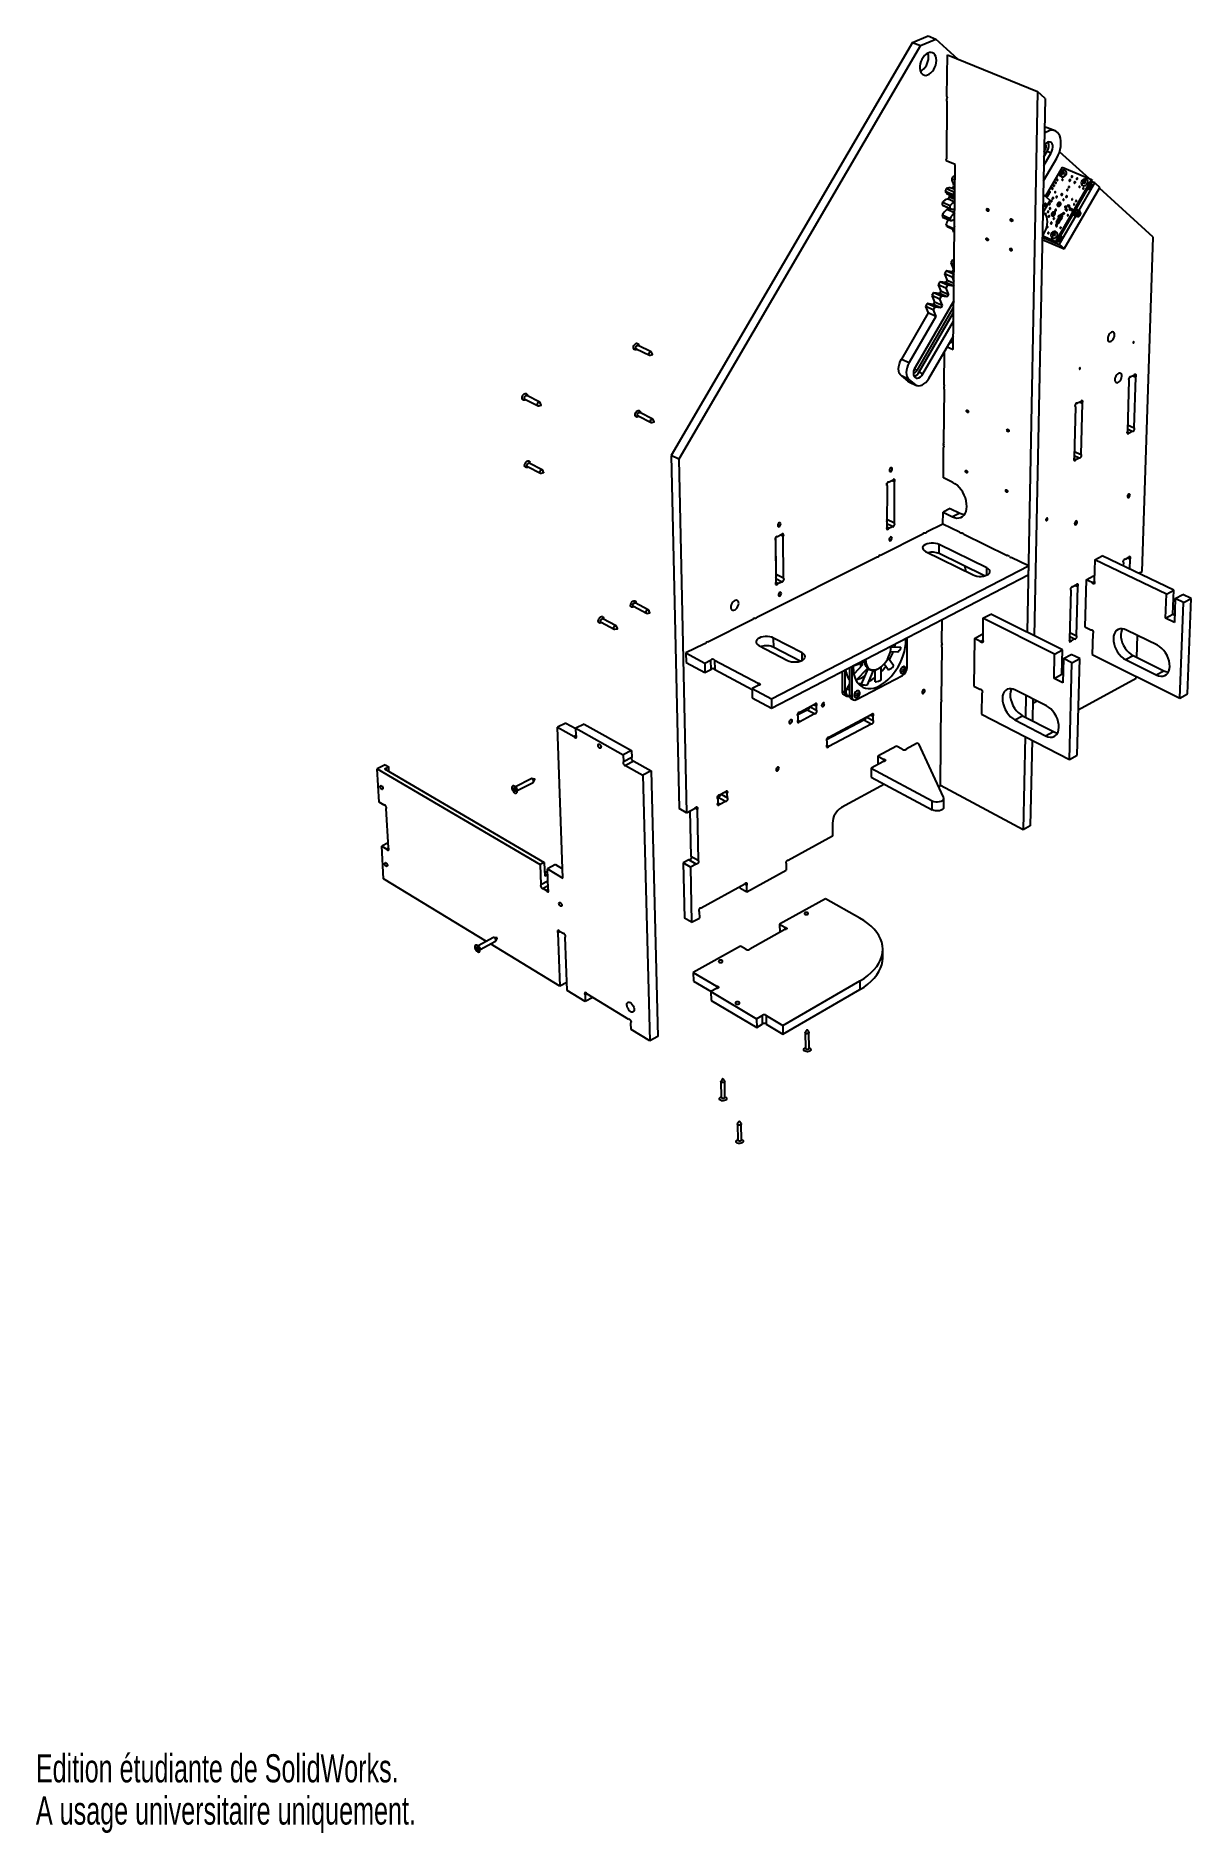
# Model space of a CAD drawing. Extents: x 0 to 149, y 0 to 232.
import ezdxf
from ezdxf.enums import TextEntityAlignment as Align

# ---------------------------------------------------------------- set-up
doc = ezdxf.new("R2010")
doc.units = 0
doc.layers.get('0').update_dxf_attribs({"linetype": 'CONTINUOUS'})

msp = doc.modelspace()

# ---------------------------------------------------------------- texts
at = {"color": 7, "linetype": 'CONTINUOUS'}
for s, width, p in [('Edition étudiante de SolidWorks.', 0.667188, (0, 5.45)), ('A usage universitaire uniquement.', 0.668182, (0, 0))]:
    msp.add_text(s, height=3.633, dxfattribs=dict(at, width=width)).set_placement(p, align=Align.BOTTOM_LEFT)

# ---------------------------------------------------------------- linework, layer by layer
at = {"color": 7, "linetype": 'CONTINUOUS'}
for p, q in [((113.22, 231.22), (82.04, 177.88)), ((114.24, 230.81), (83.03, 177.39)), ((113.22, 231.22), (115.22, 232.05)), ((113.22, 231.22), (114.24, 230.81)), ((114.24, 230.81), (116.24, 231.63)), ((115.22, 232.05), (116.24, 231.63)), ((119.06, 229.06), (116.24, 231.63)), ((117.66, 224.26), (117.71, 229.61)), ((117.71, 229.61), (129.37, 224.88)), ((117.65, 223.58), (117.58, 216.24)), ((129.37, 224.88), (128.01, 155.04)), ((130.34, 223.99), (128.92, 154.58)), ((130.34, 223.99), (129.37, 224.88)), ((131.61, 219.78), (130.6, 220.2)), ((118.71, 215.43), (117.56, 215.92)), ((130.12, 213.32), (131.83, 216.28)), ((130.16, 215.31), (131.11, 216.94)), ((130.18, 216.42), (130.6, 217.15)), ((130.19, 217.08), (130.36, 217.37)), ((130.6, 217.15), (131.11, 216.94)), ((136.05, 213.58), (132.2, 217.09)), ((118.28, 213.65), (118.69, 213.48)), ((118.46, 191.55), (118.71, 215.43)), ((118.48, 213.93), (118.7, 213.83)), ((132.54, 215.04), (130.39, 211.35)), ((132.47, 214.32), (132.35, 214.36)), ((132.47, 214.32), (132.39, 214.17)), ((132.39, 214.17), (132.56, 214.2)), ((132.55, 214.46), (132.44, 214.51)), ((132.44, 214.51), (132.68, 214.35)), ((132.47, 214.32), (132.57, 214.22)), ((132.59, 214.27), (132.52, 214.11)), ((136.31, 213.47), (132.54, 215.04)), ((132.55, 214.46), (132.68, 214.35)), ((132.62, 214.25), (132.68, 214.35)), ((132.68, 214.35), (132.64, 214.6)), ((132.68, 214.41), (132.79, 214.31)), ((132.68, 214.35), (132.78, 214.31)), ((135.79, 213.44), (135.74, 213.5)), ((117.43, 212.02), (118.44, 211.59)), ((117.56, 212.34), (118.57, 211.91)), ((117.81, 211.6), (118.67, 211.23)), ((118.68, 212.2), (118.21, 212.4)), ((130.22, 211.5), (130.08, 211.56)), ((130.22, 211.5), (130.08, 211.25)), ((130.99, 210.82), (130.22, 211.5)), ((131.7, 205.52), (136.31, 213.47)), ((131.83, 205.41), (136.44, 213.36)), ((132.8, 204.55), (137.4, 212.48)), ((134.68, 209.46), (136.76, 213.06)), ((135.23, 213.21), (135.11, 213.09)), ((135.11, 213.09), (135.3, 213.09)), ((135.36, 213.09), (135.16, 213.31)), ((135.31, 213.1), (135.19, 212.98)), ((135.23, 213.21), (135.36, 213.09)), ((135.31, 213.1), (135.4, 212.98)), ((135.31, 213.1), (135.44, 212.98)), ((135.32, 213.09), (135.36, 213.09)), ((135.36, 213.32), (135.46, 213.23)), ((135.36, 213.09), (135.46, 213.18)), ((135.42, 213), (135.36, 213.09)), ((135.44, 213.21), (135.53, 213.09)), ((135.49, 213.25), (135.5, 213.42)), ((136.31, 213.47), (136.44, 213.36)), ((136.76, 213.06), (136.36, 213.23)), ((136.5, 213.17), (136.39, 213.27)), ((136.76, 213.06), (137.4, 212.48)), ((144.29, 206.07), (137.35, 212.4)), ((117.02, 210.26), (118.02, 209.82)), ((117.05, 208.93), (118.05, 208.49)), ((117.06, 210.59), (118.06, 210.15)), ((117.16, 210.17), (118.16, 209.74)), ((118.64, 209.73), (118.65, 209.73)), ((130.09, 209.28), (130.99, 210.82)), ((132.25, 208.89), (132.19, 208.79)), ((132.53, 209.08), (132.44, 208.94)), ((132.52, 208.89), (132.6, 209.04)), ((132.7, 209.11), (132.76, 209.05)), ((132.82, 209.11), (132.76, 209.17)), ((132.94, 210), (132.91, 210.01)), ((132.93, 209.91), (132.91, 209.92)), ((132.91, 209.92), (133, 209.83)), ((132.93, 209.91), (133.01, 209.84)), ((132.96, 209.68), (132.95, 209.65)), ((132.96, 209.64), (133.03, 209.57)), ((133, 210.04), (132.98, 210.05)), ((132.99, 209.68), (132.98, 209.65)), ((133.01, 210.04), (133.09, 209.97)), ((133.06, 210), (133.05, 210)), ((133.09, 209.62), (133.07, 209.59)), ((133.07, 209.59), (133.18, 209.5)), ((133.09, 209.62), (133.2, 209.52)), ((133.26, 210.2), (133.24, 210.17)), ((133.25, 210.15), (133.33, 210.09)), ((133.27, 210.16), (133.29, 210.19)), ((133.38, 210.14), (133.37, 210.11)), ((133.37, 210.11), (133.48, 210.01)), ((133.38, 210.14), (133.5, 210.04)), ((133.48, 209.65), (133.55, 209.58)), ((133.66, 209.71), (133.59, 209.78)), ((133.72, 209.67), (133.69, 209.68)), ((133.71, 209.57), (133.69, 209.59)), ((133.69, 209.59), (133.79, 209.49)), ((133.71, 209.57), (133.81, 209.49)), ((133.78, 209.71), (133.76, 209.72)), ((133.79, 209.71), (133.9, 209.61)), ((133.86, 209.66), (133.84, 209.66)), ((134.32, 208.66), (133.92, 209.01)), ((134.2, 208.89), (134.44, 208.78)), ((134.72, 209.41), (134.35, 209.75)), ((134.71, 209.42), (134.47, 209.52)), ((134.84, 209.37), (134.71, 209.42)), ((117.1, 208.65), (118.1, 208.21)), ((117.52, 207.62), (118.53, 207.18)), ((117.67, 207.43), (118.63, 207.01)), ((118.42, 206.86), (118.62, 206.77)), ((131.39, 206.54), (131.28, 206.58)), ((131.28, 206.58), (131.52, 206.43)), ((131.39, 206.54), (131.52, 206.43)), ((131.52, 206.43), (131.48, 206.67)), ((131.84, 207.91), (131.76, 207.76)), ((131.76, 207.49), (131.83, 207.43)), ((131.86, 208.23), (131.79, 208.1)), ((131.88, 207.49), (131.82, 207.55)), ((131.82, 207.55), (131.82, 207.55)), ((131.83, 207.72), (131.92, 207.86)), ((131.89, 208.3), (131.86, 208.24)), ((131.95, 208.37), (131.9, 208.3)), ((131.98, 208.44), (131.94, 208.38)), ((132.03, 208.52), (131.99, 208.45)), ((132.06, 208.59), (132.03, 208.53)), ((132.14, 208.71), (132.07, 208.59)), ((132.11, 207.91), (132.19, 208.04)), ((132.18, 208.79), (132.14, 208.73)), ((132.16, 205.12), (134.25, 208.72)), ((132.2, 208.04), (132.23, 208.1)), ((132.23, 208.11), (132.27, 208.18)), ((132.28, 208.19), (132.32, 208.25)), ((132.32, 208.26), (132.36, 208.33)), ((132.37, 208.33), (132.4, 208.39)), ((132.4, 208.4), (132.47, 208.53)), ((132.48, 208.53), (132.52, 208.59)), ((132.51, 208.6), (132.57, 208.7)), ((134.4, 208.8), (134.32, 208.66)), ((134.32, 208.66), (134.32, 208.66)), ((134.4, 208.81), (134.44, 208.78)), ((134.4, 208.81), (134.44, 208.78)), ((134.44, 208.78), (134.57, 208.73)), ((129.96, 205.77), (132.8, 204.55)), ((129.97, 206.26), (131.7, 205.52)), ((129.97, 206.2), (131.83, 205.41)), ((129.97, 206.06), (132.16, 205.12)), ((131.31, 206.39), (131.19, 206.43)), ((131.31, 206.39), (131.23, 206.24)), ((131.23, 206.24), (131.4, 206.27)), ((131.31, 206.39), (131.41, 206.3)), ((131.43, 206.34), (131.36, 206.18)), ((131.46, 206.32), (131.52, 206.43)), ((131.52, 206.48), (131.63, 206.39)), ((131.52, 206.43), (131.62, 206.38)), ((131.7, 205.52), (131.83, 205.41)), ((132.16, 205.12), (132.8, 204.55)), ((142.86, 162.9), (144.29, 206.07)), ((118.36, 203.1), (118.14, 202.73)), ((118.58, 202.53), (118.14, 202.73)), ((118.14, 202.73), (118.5, 201.88)), ((118.58, 203), (118.36, 203.1)), ((118.58, 203.07), (118.36, 203.1)), ((116.73, 200.3), (116.51, 199.92)), ((117.51, 199.47), (116.51, 199.92)), ((116.51, 199.92), (116.87, 199.08)), ((117.73, 199.85), (116.73, 200.3)), ((117.51, 200.19), (116.73, 200.3)), ((117.54, 201.7), (117.33, 201.32)), ((118.32, 200.88), (117.33, 201.32)), ((117.33, 201.32), (117.68, 200.48)), ((117.68, 200.48), (117.51, 200.19)), ((118.51, 199.74), (117.51, 200.19)), ((117.73, 199.85), (117.51, 199.47)), ((118.54, 201.26), (117.54, 201.7)), ((118.33, 201.59), (117.54, 201.7)), ((118.55, 200.09), (117.68, 200.48)), ((118.51, 199.74), (117.73, 199.85)), ((118.54, 201.26), (118.32, 200.88)), ((118.32, 200.88), (118.56, 200.33)), ((118.5, 201.88), (118.33, 201.59)), ((118.57, 201.48), (118.33, 201.59)), ((118.57, 201.85), (118.5, 201.88)), ((118.55, 199.82), (118.51, 199.74)), ((118.57, 201.25), (118.54, 201.26)), ((118.53, 197.85), (113.53, 189.25)), ((115.1, 197.49), (114.88, 197.11)), ((116.09, 197.04), (115.1, 197.49)), ((115.88, 197.38), (115.1, 197.49)), ((115.91, 198.89), (115.69, 198.52)), ((116.69, 198.07), (115.69, 198.52)), ((115.69, 198.52), (116.05, 197.68)), ((116.05, 197.68), (115.88, 197.38)), ((116.88, 196.94), (115.88, 197.38)), ((116.91, 198.45), (115.91, 198.89)), ((116.7, 198.79), (115.91, 198.89)), ((117.05, 197.23), (116.05, 197.68)), ((116.91, 198.45), (116.69, 198.07)), ((116.69, 198.07), (117.05, 197.23)), ((116.87, 199.08), (116.7, 198.79)), ((117.69, 198.34), (116.7, 198.79)), ((117.86, 198.63), (116.87, 199.08)), ((117.69, 198.34), (116.91, 198.45)), ((117.51, 199.47), (117.86, 198.63)), ((117.86, 198.63), (117.69, 198.34)), ((115.24, 196.28), (111.77, 190.32)), ((116.23, 195.83), (112.76, 189.86)), ((113.8, 188.86), (118.52, 196.98)), ((114.06, 188.66), (118.51, 196.33)), ((114.55, 188.43), (118.5, 195.23)), ((115.87, 196.66), (114.88, 197.11)), ((114.88, 197.11), (115.24, 196.28)), ((116.23, 195.83), (115.24, 196.28)), ((116.09, 197.04), (115.87, 196.66)), ((115.87, 196.66), (116.23, 195.83)), ((116.88, 196.94), (116.09, 197.04)), ((117.05, 197.23), (116.88, 196.94)), ((115.32, 187.82), (118.48, 193.28)), ((77.54, 191.64), (79.24, 190.82)), ((79.45, 191.26), (77.76, 192.08)), ((79.33, 190.81), (79.63, 190.9)), ((79.63, 190.91), (79.51, 191.2)), ((111.77, 190.32), (112.76, 189.86)), ((117.3, 187.05), (117.34, 191.32)), ((117.69, 191.91), (118.46, 191.55)), ((118.31, 192.51), (117.94, 192.34)), ((118.31, 192.51), (118.47, 192.44)), ((112.75, 187.69), (111.77, 188.15)), ((111.77, 188.15), (112.62, 187.47)), ((114.06, 188.66), (114.55, 188.43)), ((141.36, 188.03), (141.4, 188.01)), ((141.79, 188.2), (141.4, 188.01)), ((141.67, 188.14), (142.04, 187.98)), ((141.84, 181.44), (142.04, 187.98)), ((112.62, 187.47), (113.61, 187.01)), ((112.75, 187.39), (112.62, 187.47)), ((112.75, 187.69), (113.61, 187.01)), ((112.75, 187.39), (113.74, 186.93)), ((117.3, 186.41), (117.23, 179.54)), ((141.16, 187.59), (140.96, 181)), ((63.16, 185.15), (64.85, 184.3)), ((65.08, 184.75), (63.38, 185.6)), ((64.95, 184.29), (65.24, 184.38)), ((65.25, 184.39), (65.14, 184.68)), ((79.67, 182.58), (77.98, 183.42)), ((134.24, 184.14), (134.08, 177.55)), ((134.48, 184.65), (134.53, 184.63)), ((134.91, 184.82), (134.53, 184.63)), ((134.82, 184.77), (135.14, 184.63)), ((134.98, 178), (135.14, 184.63)), ((77.77, 182.98), (79.45, 182.14)), ((79.53, 182.14), (79.84, 182.22)), ((79.84, 182.23), (79.72, 182.52)), ((140.97, 181.31), (141.59, 181.02)), ((140.98, 181.83), (141.84, 181.44)), ((141.18, 180.81), (141.59, 181.02)), ((117.19, 174.98), (117.23, 178.91)), ((140.93, 180.93), (141.18, 180.81)), ((63.5, 176.45), (65.18, 175.59)), ((65.4, 176.03), (63.72, 176.89)), ((83.03, 177.39), (82.04, 177.88)), ((82.04, 177.88), (83.06, 132.27)), ((83.03, 177.39), (84, 131.74)), ((134.05, 177.48), (134.31, 177.36)), ((134.09, 177.87), (134.73, 177.57)), ((134.1, 178.4), (134.98, 178)), ((134.31, 177.36), (134.73, 177.57)), ((65.27, 175.58), (65.57, 175.66)), ((65.57, 175.67), (65.46, 175.96)), ((109.91, 174), (109.91, 174.29)), ((110.18, 174.43), (110.14, 174.45)), ((110.63, 174.66), (110.18, 174.43)), ((110.89, 174.46), (110.56, 174.62)), ((110.87, 169.14), (110.89, 174.46)), ((118.41, 174.4), (117.19, 174.98)), ((109.92, 173.99), (109.91, 168.66)), ((110.87, 169.14), (109.91, 169.61)), ((117.13, 169.02), (117.15, 170.56)), ((118.09, 171.03), (117.15, 170.56)), ((117.15, 170.56), (118.36, 169.97)), ((118.09, 171.03), (119.3, 170.44)), ((119.3, 170.44), (118.36, 169.97)), ((95.59, 162.52), (95.54, 167.31)), ((95.77, 167.38), (95.74, 167.39)), ((96.24, 167.61), (95.77, 167.38)), ((96.51, 167.42), (96.19, 167.58)), ((96.56, 162.02), (96.51, 167.42)), ((114.53, 167.71), (109.07, 164.98)), ((110.16, 168.47), (109.88, 168.61)), ((110.61, 168.7), (109.91, 169.05)), ((110.16, 168.47), (110.61, 168.7)), ((117.13, 169.02), (115.03, 167.97)), ((119.29, 167.97), (117.13, 169.02)), ((119.82, 167.71), (125.43, 164.98)), ((95.51, 166.93), (95.56, 161.53)), ((109.04, 164.99), (109.07, 164.98)), ((114.89, 165.48), (121.02, 162.45)), ((116.66, 165.2), (116.67, 166.38)), ((122.5, 162.32), (116.66, 165.2)), ((122.8, 163.36), (116.67, 166.38)), ((125.45, 164.99), (125.43, 164.98)), ((136.75, 164.4), (137.72, 164.91)), ((146.95, 160.47), (137.72, 164.91)), ((108.56, 164.72), (93.1, 156.96)), ((94.99, 146.47), (128.17, 163.64)), ((95.01, 145.25), (128.15, 162.46)), ((96.56, 162.02), (95.59, 162.52)), ((128.17, 163.64), (125.95, 164.72)), ((128.17, 163.64), (128.15, 162.46)), ((136.75, 164.4), (136.68, 161.65)), ((145.99, 159.96), (136.75, 164.4)), ((140.44, 164.05), (140.42, 163.61)), ((140.64, 164.48), (140.67, 164.46)), ((141.08, 164.68), (140.67, 164.46)), ((141.01, 164.64), (141.3, 164.5)), ((141.26, 163.21), (141.3, 164.5)), ((142.41, 162.66), (142.86, 162.9)), ((95.83, 161.34), (95.54, 161.49)), ((96.3, 161.57), (95.56, 161.95)), ((95.83, 161.34), (96.3, 161.57)), ((133.66, 160.48), (133.5, 154.13)), ((133.87, 160.92), (133.9, 160.9)), ((134.32, 161.12), (133.9, 160.9)), ((134.25, 161.09), (134.54, 160.95)), ((134.38, 154.6), (134.54, 160.95)), ((135.62, 161.83), (135.46, 155.73)), ((135.62, 161.83), (136.59, 162.34)), ((136.39, 161.46), (135.62, 161.83)), ((136.39, 161.46), (136.69, 161.62)), ((136.69, 162.29), (136.59, 162.34)), ((145.99, 159.96), (146.95, 160.47)), ((146.84, 157.37), (146.95, 160.47)), ((77.17, 158.4), (78.86, 157.5)), ((77.24, 158.36), (77.24, 158.36)), ((79.09, 157.94), (77.4, 158.84)), ((77.47, 158.8), (77.47, 158.8)), ((79.27, 157.57), (79.15, 157.87)), ((145.88, 156.85), (145.99, 159.96)), ((147.13, 159.4), (147.02, 156.3)), ((147.13, 159.4), (148.1, 159.92)), ((148.21, 158.88), (147.13, 159.4)), ((147.75, 146.55), (148.21, 158.88)), ((149.18, 159.4), (148.1, 159.92)), ((148.21, 158.88), (149.18, 159.4)), ((148.7, 147.09), (149.18, 159.4)), ((72.99, 156.36), (74.69, 155.45)), ((73.07, 156.32), (73.07, 156.32)), ((74.92, 155.89), (73.23, 156.79)), ((73.31, 156.75), (73.31, 156.76)), ((74.77, 155.44), (75.09, 155.51)), ((75.09, 155.52), (74.98, 155.82)), ((78.94, 157.49), (79.26, 157.56)), ((92.58, 156.7), (86.79, 153.79)), ((116.99, 153.73), (117.02, 156.68)), ((122.31, 156.85), (122.27, 154.06)), ((122.31, 156.85), (123.32, 157.38)), ((131.56, 152.22), (122.31, 156.85)), ((132.57, 152.76), (123.32, 157.38)), ((135.46, 155.73), (136.22, 155.36)), ((145.88, 156.85), (146.84, 157.37)), ((147.02, 156.3), (145.88, 156.85)), ((147.05, 157.27), (146.84, 157.37)), ((86.25, 153.52), (83.95, 152.37)), ((86.77, 153.8), (86.79, 153.79)), ((93.38, 153.34), (97.06, 151.41)), ((98.96, 152.38), (95.27, 154.3)), ((95.28, 153.1), (95.27, 154.3)), ((112.35, 154.02), (112.35, 154.25)), ((112.51, 150.51), (112.53, 154.35)), ((121.22, 154.26), (121.13, 148.08)), ((121.22, 154.26), (122.22, 154.79)), ((121.99, 153.87), (121.22, 154.26)), ((121.99, 153.87), (122.29, 154.03)), ((122.28, 154.76), (122.22, 154.79)), ((133.48, 154.08), (133.73, 153.96)), ((133.51, 154.49), (134.14, 154.18)), ((133.52, 155.02), (134.38, 154.6)), ((133.73, 153.96), (134.14, 154.18)), ((136.22, 155.36), (136.24, 155.36)), ((136.49, 154.9), (136.42, 152.19)), ((144.83, 153.37), (140.85, 155.32)), ((142.18, 151.78), (142.28, 154.62)), ((83.95, 152.37), (86.38, 151.07)), ((83.95, 152.37), (83.98, 151.16)), ((83.98, 151.16), (86.4, 149.86)), ((86.38, 151.07), (87.13, 151.45)), ((86.38, 151.07), (86.4, 149.86)), ((87.13, 151.45), (87.15, 150.25)), ((87.65, 151.46), (93.27, 148.47)), ((87.65, 151.46), (87.68, 150.25)), ((98.7, 151.31), (95.28, 153.1)), ((105.56, 150.7), (106.93, 151.18)), ((106.79, 150.89), (105.63, 149.65)), ((106.46, 150.92), (106.39, 150.99)), ((106.64, 150.83), (106.46, 150.92)), ((109.55, 150.97), (110.11, 150.21)), ((110.75, 150.75), (110.05, 151.71)), ((110.36, 152.55), (111.3, 152.51)), ((111.66, 153.09), (110.44, 153.13)), ((116.98, 153.13), (116.92, 146.36)), ((131.49, 149.08), (131.56, 152.22)), ((131.56, 152.22), (132.57, 152.76)), ((132.49, 149.62), (132.57, 152.76)), ((132.71, 151.65), (132.63, 148.5)), ((132.71, 151.65), (133.71, 152.19)), ((133.79, 151.1), (132.71, 151.65)), ((133.48, 138.61), (133.79, 151.1)), ((134.8, 151.65), (133.71, 152.19)), ((133.79, 151.1), (134.8, 151.65)), ((134.47, 139.16), (134.8, 151.65)), ((136.42, 152.19), (147.75, 146.55)), ((140.73, 151.51), (141.69, 152.03)), ((140.73, 151.51), (144.69, 149.54)), ((141.69, 152.03), (145.65, 150.07)), ((86.4, 149.86), (87.15, 150.25)), ((87.68, 150.25), (92.5, 147.67)), ((104.13, 149.99), (104.13, 147.42)), ((104.45, 150.15), (104.46, 147.25)), ((105.05, 150.46), (105.05, 146.94)), ((105.37, 150.63), (105.38, 146.77)), ((105.88, 148.9), (105.91, 148.9)), ((105.98, 146.36), (111.92, 149.48)), ((105.99, 148.89), (107.38, 150.37)), ((107.42, 150.33), (106.59, 148.33)), ((106.68, 150.77), (106.64, 150.83)), ((107.37, 150.36), (107.62, 150.23)), ((107.38, 148.24), (108.17, 150.13)), ((108.36, 150.16), (108.36, 148.65)), ((109.16, 148.94), (109.16, 150.6)), ((112.05, 150.14), (111.92, 150.09)), ((112.05, 150), (111.92, 150.07)), ((112.05, 150), (111.92, 149.95)), ((112.01, 150.13), (112.15, 149.93)), ((112.17, 150.06), (112.03, 150.13)), ((112.05, 150.14), (112.04, 150.29)), ((112.17, 150.21), (112.04, 150.27)), ((112.05, 150.15), (112.27, 150.13)), ((112.17, 150.21), (112.16, 150.35)), ((131.49, 149.08), (132.49, 149.62)), ((132.63, 148.5), (131.49, 149.08)), ((132.66, 149.54), (132.49, 149.62)), ((134.62, 145.01), (142.1, 149.11)), ((142.1, 149.11), (142.1, 149.36)), ((144.69, 149.54), (145.65, 150.07)), ((93.26, 148.19), (92.5, 147.8)), ((92.5, 147.8), (94.99, 146.47)), ((92.5, 147.8), (92.52, 146.59)), ((92.52, 146.59), (95.01, 145.25)), ((93.27, 148.47), (93.27, 148.19)), ((94.99, 146.47), (95.01, 145.25)), ((104.46, 147.25), (104.13, 147.42)), ((104.34, 146.99), (104.66, 146.82)), ((105.05, 148.38), (104.72, 147.8)), ((104.74, 146.97), (105.07, 146.8)), ((105.38, 146.77), (105.05, 146.94)), ((105.26, 146.5), (105.58, 146.33)), ((106.11, 147.02), (105.97, 146.97)), ((106.11, 146.88), (105.97, 146.95)), ((106.11, 146.88), (105.97, 146.83)), ((106.06, 147.01), (106.21, 146.81)), ((106.11, 147.02), (106.09, 147.17)), ((106.23, 147.09), (106.09, 147.16)), ((106.23, 146.94), (106.09, 147.02)), ((106.1, 147.04), (106.33, 147.01)), ((106.23, 147.09), (106.21, 147.24)), ((121.13, 148.08), (121.9, 147.69)), ((121.9, 147.69), (121.92, 147.7)), ((122.17, 147.22), (122.13, 144.48)), ((130.49, 145.56), (126.5, 147.59)), ((127.85, 146.9), (127.79, 144.08)), ((128.75, 146.44), (128.69, 143.62)), ((147.75, 146.55), (148.7, 147.09)), ((98.33, 144.38), (99.61, 145.05)), ((98.39, 144.26), (98.39, 143.71)), ((98.63, 144.71), (98.64, 144.7)), ((100.56, 145.7), (98.64, 144.7)), ((98.65, 143.54), (100.56, 144.54)), ((99.61, 145.05), (100.56, 144.54)), ((100.01, 145.41), (100.82, 144.98)), ((100.52, 145.68), (100.82, 145.53)), ((100.82, 144.98), (100.82, 145.53)), ((107.86, 144.37), (102.4, 141.48)), ((107.32, 144.08), (108.11, 143.66)), ((107.82, 144.35), (108.11, 144.2)), ((108.11, 143.66), (108.11, 144.2)), ((116.81, 135.24), (116.92, 146.06)), ((122.13, 144.48), (133.48, 138.61)), ((126.43, 143.73), (127.43, 144.27)), ((127.43, 144.27), (131.4, 142.23)), ((129.32, 146.15), (128.74, 145.83)), ((68.42, 143.33), (67.35, 142.79)), ((68.07, 123.3), (67.35, 142.79)), ((67.35, 142.79), (69.51, 141.58)), ((68.42, 143.33), (69.73, 142.6)), ((69.78, 141.71), (69.51, 141.58)), ((70.8, 143.2), (69.73, 142.66)), ((69.76, 141.76), (69.73, 142.66)), ((69.73, 142.66), (75.85, 139.24)), ((70.8, 143.2), (76.92, 139.79)), ((98.38, 143.69), (98.65, 143.54)), ((102.1, 141.18), (106.91, 143.73)), ((102.41, 140.33), (107.86, 143.23)), ((106.91, 143.73), (107.86, 143.23)), ((126.43, 143.73), (130.4, 141.68)), ((127.74, 141.58), (127.51, 129.53)), ((130.4, 141.68), (131.4, 142.23)), ((76.92, 139.79), (75.85, 139.24)), ((75.85, 139.24), (75.88, 138.33)), ((76.92, 139.79), (76.95, 138.88)), ((102.14, 140.48), (102.41, 140.33)), ((102.15, 141.04), (102.15, 140.5)), ((102.39, 141.49), (102.4, 141.48)), ((111.16, 140.34), (108.73, 139.03)), ((111.88, 139.96), (111.16, 140.34)), ((113.74, 140.68), (112.4, 139.96)), ((117.22, 133.74), (114.03, 140.64)), ((128.64, 141.11), (128.42, 130.05)), ((45.12, 137.94), (44.08, 137.42)), ((44.33, 133.12), (44.08, 137.42)), ((44.08, 137.42), (65.12, 125.04)), ((45.04, 137.42), (45.57, 137.68)), ((45.04, 137.42), (65.65, 125.31)), ((45.12, 137.94), (45.57, 137.68)), ((45.6, 137.1), (45.57, 137.68)), ((76.95, 138.88), (75.88, 138.33)), ((77.22, 138.41), (76.15, 137.86)), ((76.15, 137.86), (78.36, 136.61)), ((77.22, 138.41), (79.44, 137.17)), ((79.44, 137.17), (78.36, 136.61)), ((79.44, 137.17), (80.31, 102.87)), ((109.45, 138.37), (107.88, 137.52)), ((107.88, 137.52), (115.76, 133.29)), ((107.88, 137.52), (107.88, 136.35)), ((108.73, 139.03), (109.45, 138.65)), ((108.73, 139.03), (108.73, 137.98)), ((109.45, 138.65), (109.45, 138.37)), ((133.48, 138.61), (134.47, 139.16)), ((61.8, 134.93), (61.67, 134.91)), ((61.67, 134.91), (61.68, 134.71)), ((61.89, 134.82), (61.68, 134.71)), ((61.68, 134.71), (61.82, 134.54)), ((61.98, 135.06), (61.8, 135.17)), ((61.94, 134.76), (61.8, 134.93)), ((61.95, 134.6), (61.82, 134.54)), ((61.89, 134.82), (61.94, 134.75)), ((61.89, 134.82), (61.89, 134.82)), ((63.96, 136.14), (61.92, 135.1)), ((61.95, 134.56), (61.94, 134.76)), ((62.15, 134.47), (62.18, 134.68)), ((62.17, 134.61), (64.21, 135.65)), ((64.43, 136.08), (64.02, 136.15)), ((64.25, 135.69), (64.44, 136.06)), ((78.36, 136.61), (79.28, 102.28)), ((109.58, 135.43), (104.05, 132.43)), ((107.88, 136.35), (115.75, 132.11)), ((116.58, 135.11), (116.81, 135.24)), ((127.51, 129.53), (116.81, 135.24)), ((44.98, 132.73), (44.33, 133.12)), ((45, 132.74), (44.98, 132.73)), ((45.52, 127.21), (45.23, 132.29)), ((61.82, 134.54), (61.95, 134.56)), ((84, 131.74), (83.06, 132.27)), ((84, 131.74), (85.12, 132.33)), ((85.4, 132.16), (85.11, 132.32)), ((87.99, 133.71), (88.09, 133.77)), ((88.05, 133.57), (88.05, 133.02)), ((88.05, 133.01), (88.32, 132.86)), ((88.09, 133.77), (89.04, 133.24)), ((89.02, 134.39), (88.3, 134.01)), ((88.3, 134.02), (88.3, 134.01)), ((88.32, 132.86), (89.04, 133.24)), ((88.51, 134.12), (89.3, 133.68)), ((89.01, 134.39), (89.29, 134.23)), ((89.3, 133.68), (89.29, 134.23)), ((115.75, 132.11), (115.76, 133.29)), ((117.24, 132.44), (117.25, 133.62)), ((84.46, 131.98), (84.59, 126.11)), ((85.4, 132.16), (85.53, 125.57)), ((102.87, 130.38), (102.88, 128.71)), ((128.42, 130.05), (127.51, 129.53)), ((45.48, 127.85), (44.66, 127.43)), ((102.88, 128.71), (97.16, 125.58)), ((44.66, 127.43), (45.31, 127.05)), ((44.91, 123.21), (44.66, 127.43)), ((45.54, 127.17), (45.31, 127.05)), ((65.65, 125.31), (65.12, 125.04)), ((65.65, 125.31), (65.72, 123.55)), ((84.33, 125.66), (83.59, 125.26)), ((85.27, 125.12), (84.33, 125.66)), ((85.53, 125.57), (84.59, 126.11)), ((97.15, 125.58), (97.16, 125.58)), ((58.19, 115.13), (44.91, 123.21)), ((65.12, 125.04), (65.23, 122.42)), ((66.08, 123.92), (65.69, 124.15)), ((66.09, 123.75), (65.72, 123.55)), ((67.11, 125.04), (66.06, 124.48)), ((66.16, 121.86), (66.06, 124.48)), ((66.06, 124.48), (68.07, 123.3)), ((67.11, 125.04), (68.02, 124.5)), ((84.54, 124.73), (83.59, 125.26)), ((83.59, 125.26), (83.75, 118.15)), ((85.27, 125.12), (84.54, 124.73)), ((84.54, 124.73), (84.68, 117.61)), ((91.83, 121.53), (96.91, 124.32)), ((96.91, 125.14), (96.91, 124.32)), ((66.12, 122.89), (65.23, 122.42)), ((66.15, 122.31), (65.49, 121.96)), ((65.49, 121.96), (65.93, 121.7)), ((66.18, 121.83), (65.93, 121.7)), ((91.55, 122.51), (85.92, 119.43)), ((90.89, 122.06), (90.89, 122.15)), ((90.89, 122.06), (91.83, 121.53)), ((91.55, 122.51), (91.81, 122.35)), ((91.83, 121.53), (91.81, 122.35)), ((85.66, 118.99), (85.68, 118.15)), ((101.98, 120.64), (96.05, 117.34)), ((106.41, 118.13), (101.98, 120.64)), ((67.68, 116.39), (67.41, 116.25)), ((67.41, 116.25), (67.67, 109.35)), ((68.09, 116.14), (67.64, 116.41)), ((68.1, 116.15), (68.09, 116.14)), ((84.68, 117.61), (83.75, 118.15)), ((84.68, 117.61), (85.68, 118.15)), ((96.73, 116.66), (92.19, 114.13)), ((96.05, 117.34), (96.74, 116.95)), ((96.05, 117.34), (96.07, 116.29)), ((96.74, 116.95), (96.74, 116.66)), ((57.01, 114.39), (56.88, 114.37)), ((56.88, 114.37), (56.89, 114.18)), ((57.09, 114.29), (56.89, 114.18)), ((56.89, 114.18), (57.03, 114.01)), ((57.17, 114.52), (56.98, 114.62)), ((57.14, 114.21), (57.01, 114.39)), ((57.15, 114.08), (57.03, 114.01)), ((57.03, 114.01), (57.15, 114.03)), ((59.11, 115.62), (57.11, 114.55)), ((57.15, 114.03), (57.14, 114.21)), ((57.35, 113.93), (57.37, 114.15)), ((57.36, 114.08), (59.36, 115.14)), ((67.67, 109.35), (58.72, 114.8)), ((59.57, 115.57), (59.16, 115.63)), ((59.4, 115.18), (59.58, 115.55)), ((68.6, 108.79), (68.35, 115.68)), ((91, 114.52), (84.9, 111.12)), ((91.69, 114.13), (91, 114.52)), ((91.69, 114.13), (91.69, 114.12)), ((109.36, 112.98), (109.36, 114.09)), ((68.56, 109.84), (67.67, 109.35)), ((84.9, 111.12), (87.91, 109.34)), ((84.9, 111.12), (84.93, 110.01)), ((84.93, 110.01), (87.21, 108.65)), ((87.91, 109.34), (87.92, 109.04)), ((96.45, 104.29), (106.41, 110.02)), ((106.41, 110.02), (106.41, 108.91)), ((70.94, 107.36), (68.6, 108.79)), ((71.17, 108.34), (70.92, 108.2)), ((70.92, 108.2), (70.94, 107.36)), ((71.91, 107.89), (70.94, 107.36)), ((76.59, 105.05), (71.16, 108.35)), ((87.9, 109.04), (87.18, 108.64)), ((87.18, 108.64), (93.07, 105.14)), ((87.18, 108.64), (87.2, 107.52)), ((87.2, 107.52), (93.09, 104.02)), ((96.46, 103.17), (106.41, 108.91)), ((76.59, 105.06), (76.59, 105.05)), ((76.88, 103.75), (76.85, 104.59)), ((93.07, 105.14), (93.8, 105.55)), ((93.07, 105.14), (93.09, 104.02)), ((93.09, 104.02), (93.81, 104.43)), ((93.8, 105.55), (93.81, 104.43)), ((94.31, 105.55), (96.45, 104.29)), ((94.31, 105.55), (94.32, 104.43)), ((94.32, 104.43), (96.46, 103.17)), ((79.28, 102.28), (76.88, 103.75)), ((80.31, 102.87), (79.28, 102.28)), ((96.45, 104.29), (96.46, 103.17)), ((99.35, 103.35), (99.37, 101.33)), ((99.59, 103.69), (99.37, 103.41)), ((99.82, 103.41), (99.6, 103.69)), ((99.86, 101.33), (99.84, 103.36)), ((99.37, 101.39), (99.3, 101.35)), ((99.93, 101.35), (99.86, 101.39)), ((88.45, 97.04), (88.49, 95)), ((88.69, 97.38), (88.48, 97.1)), ((88.93, 97.11), (88.7, 97.38)), ((88.99, 95.01), (88.95, 97.05)), ((88.49, 95.06), (88.42, 95.02)), ((89.05, 95.04), (88.99, 95.07)), ((90.6, 91.54), (90.63, 89.48)), ((90.84, 91.89), (90.62, 91.61)), ((91.08, 91.61), (90.85, 91.89)), ((91.13, 89.49), (91.1, 91.55)), ((90.63, 89.55), (90.57, 89.52)), ((91.19, 89.53), (91.13, 89.56))]:
    msp.add_line(p, q, dxfattribs=at)
at = {"color": 8, "linetype": 'CONTINUOUS'}
for p, q in [((130.36, 217.37), (130.2, 217.43)), ((117.97, 211.26), (118.67, 210.96)), ((118.67, 211), (117.98, 211.3)), ((118.48, 212.55), (118.68, 212.46)), ((118.68, 212.5), (118.5, 212.58)), ((118.51, 212.92), (118.69, 212.84)), ((118.65, 209.2), (117.65, 209.63)), ((118.66, 210.6), (117.74, 211)), ((118.44, 209.69), (118.65, 209.6)), ((118.65, 209.63), (118.51, 209.7)), ((118.64, 208.21), (118.47, 208.28)), ((113.8, 188.86), (113.43, 189.04)), ((122.79, 162.42), (122.8, 163.36)), ((98.96, 151.42), (98.96, 152.38)), ((104.72, 147.8), (105.05, 147.62))]:
    msp.add_line(p, q, dxfattribs=at)
at = {"color": 7, "linetype": 'CONTINUOUS'}
for points in [[(116.29, 228.89), (116.27, 229.16), (116.21, 229.4), (116.11, 229.61), (115.97, 229.77), (115.8, 229.87), (115.6, 229.91), (115.39, 229.9), (115.18, 229.82), (114.96, 229.69), (114.75, 229.51), (114.57, 229.28), (114.41, 229.01), (114.28, 228.73), (114.19, 228.43), (114.15, 228.13), (114.15, 227.84), (114.19, 227.58), (114.27, 227.36), (114.4, 227.18), (114.55, 227.05), (114.74, 226.97), (114.94, 226.96), (115.16, 227.01), (115.37, 227.11), (115.58, 227.27), (115.78, 227.48), (115.95, 227.73), (116.09, 228), (116.2, 228.29), (116.27, 228.59), (116.29, 228.89)], [(131.11, 216.94), (131.22, 217.18), (131.3, 217.44), (131.33, 217.69), (131.31, 217.93), (131.24, 218.12), (131.13, 218.27), (130.99, 218.35), (130.82, 218.37), (130.64, 218.32), (130.46, 218.21), (130.28, 218.04), (130.21, 217.95)], [(131.83, 216.28), (132.02, 216.64), (132.17, 217.01), (132.28, 217.4), (132.36, 217.79), (132.38, 218.16), (132.37, 218.52), (132.31, 218.85), (132.22, 219.14), (132.08, 219.39), (131.91, 219.59), (131.7, 219.74), (131.47, 219.83), (131.21, 219.86), (130.95, 219.82), (130.67, 219.73), (130.39, 219.58), (130.24, 219.48)], [(130.6, 220.2), (130.46, 220.24), (130.26, 220.27)], [(117.58, 216.24), (117.54, 216.15), (117.52, 216.05), (117.54, 215.96), (117.58, 215.9), (117.64, 215.88), (117.66, 215.88)], [(130.36, 217.37), (130.43, 217.53), (130.47, 217.7), (130.46, 217.86), (130.41, 217.99), (130.33, 218.06), (130.31, 218.07)], [(131.96, 213.51), (131.93, 213.51), (131.91, 213.5), (131.89, 213.49), (131.87, 213.47), (131.86, 213.45), (131.86, 213.42), (131.87, 213.4), (131.89, 213.39), (131.91, 213.39), (131.93, 213.39), (131.95, 213.41), (131.97, 213.43), (131.98, 213.45), (131.98, 213.47), (131.97, 213.49), (131.96, 213.51)], [(132.33, 213.93), (132.33, 213.93), (132.45, 213.86), (132.6, 213.85), (132.76, 213.9), (132.9, 214), (133.01, 214.14)], [(132.44, 214.51), (132.37, 214.4), (132.35, 214.36)], [(132.39, 214.17), (132.48, 214.13), (132.52, 214.11)], [(132.6, 213.54), (132.58, 213.55), (132.55, 213.54), (132.53, 213.53), (132.52, 213.51), (132.51, 213.48), (132.51, 213.46), (132.52, 213.44), (132.53, 213.43), (132.55, 213.42), (132.58, 213.43), (132.6, 213.44), (132.62, 213.47), (132.62, 213.49), (132.63, 213.51), (132.62, 213.53), (132.6, 213.54)], [(132.64, 214.6), (132.58, 214.51), (132.55, 214.46)], [(132.72, 214.21), (132.63, 214.25), (132.59, 214.27)], [(132.77, 214.55), (132.68, 214.59), (132.64, 214.6)], [(132.77, 214.55), (132.7, 214.45), (132.68, 214.41)], [(132.81, 214.35), (132.71, 214.4), (132.68, 214.41)], [(132.72, 214.21), (132.78, 214.31), (132.81, 214.35)], [(133.58, 213.49), (133.55, 213.49), (133.51, 213.49), (133.48, 213.46), (133.45, 213.43), (133.44, 213.4), (133.44, 213.36), (133.45, 213.33), (133.48, 213.31), (133.51, 213.31), (133.55, 213.32), (133.58, 213.34), (133.61, 213.37), (133.62, 213.41), (133.62, 213.44), (133.61, 213.47), (133.58, 213.49)], [(133.84, 213.96), (133.81, 213.96), (133.78, 213.95), (133.75, 213.94), (133.73, 213.91), (133.72, 213.88), (133.72, 213.85), (133.73, 213.82), (133.75, 213.81), (133.78, 213.8), (133.81, 213.81), (133.84, 213.83), (133.86, 213.86), (133.87, 213.89), (133.87, 213.92), (133.86, 213.94), (133.84, 213.96)], [(134.49, 213.68), (134.46, 213.69), (134.43, 213.68), (134.41, 213.66), (134.38, 213.64), (134.37, 213.61), (134.37, 213.58), (134.38, 213.55), (134.4, 213.54), (134.43, 213.53), (134.46, 213.54), (134.49, 213.56), (134.51, 213.58), (134.52, 213.61), (134.52, 213.64), (134.51, 213.67), (134.49, 213.68)], [(118.57, 211.91), (118.66, 211.95), (118.68, 211.96)], [(130.73, 211.52), (130.71, 211.53), (130.68, 211.52), (130.66, 211.51), (130.64, 211.49), (130.64, 211.46), (130.63, 211.44), (130.64, 211.42), (130.66, 211.41), (130.68, 211.4), (130.71, 211.41), (130.73, 211.42), (130.74, 211.45), (130.75, 211.47), (130.75, 211.49), (130.74, 211.51), (130.73, 211.52)], [(130.85, 211.73), (130.83, 211.73), (130.8, 211.73), (130.78, 211.71), (130.76, 211.69), (130.75, 211.67), (130.75, 211.65), (130.76, 211.63), (130.78, 211.61), (130.8, 211.61), (130.82, 211.62), (130.85, 211.63), (130.86, 211.65), (130.87, 211.67), (130.87, 211.7), (130.86, 211.72), (130.85, 211.73)], [(130.97, 211.93), (130.94, 211.94), (130.92, 211.93), (130.9, 211.92), (130.88, 211.9), (130.87, 211.87), (130.87, 211.85), (130.88, 211.83), (130.9, 211.82), (130.92, 211.81), (130.94, 211.82), (130.97, 211.83), (130.98, 211.86), (130.99, 211.88), (130.99, 211.9), (130.98, 211.92), (130.97, 211.93)], [(131.31, 212.39), (131.29, 212.39), (131.26, 212.39), (131.24, 212.37), (131.22, 212.35), (131.21, 212.33), (131.21, 212.31), (131.22, 212.29), (131.24, 212.27), (131.26, 212.27), (131.29, 212.28), (131.31, 212.29), (131.32, 212.31), (131.33, 212.34), (131.33, 212.36), (131.32, 212.38), (131.31, 212.39)], [(131.38, 211.17), (131.35, 211.17), (131.32, 211.16), (131.29, 211.15), (131.27, 211.12), (131.26, 211.09), (131.26, 211.06), (131.27, 211.04), (131.29, 211.02), (131.32, 211.02), (131.35, 211.02), (131.38, 211.04), (131.4, 211.07), (131.41, 211.1), (131.41, 211.13), (131.4, 211.15), (131.38, 211.17)], [(131.52, 212.77), (131.5, 212.77), (131.47, 212.76), (131.45, 212.75), (131.43, 212.73), (131.42, 212.7), (131.42, 212.68), (131.43, 212.66), (131.45, 212.65), (131.47, 212.64), (131.49, 212.65), (131.52, 212.67), (131.53, 212.69), (131.54, 212.71), (131.54, 212.73), (131.53, 212.75), (131.52, 212.77)], [(131.66, 211.93), (131.64, 211.94), (131.62, 211.93), (131.6, 211.92), (131.58, 211.89), (131.57, 211.87), (131.57, 211.85), (131.58, 211.83), (131.6, 211.82), (131.62, 211.81), (131.64, 211.82), (131.66, 211.83), (131.68, 211.85), (131.69, 211.88), (131.69, 211.9), (131.68, 211.92), (131.66, 211.93)], [(131.74, 213.13), (131.72, 213.14), (131.69, 213.13), (131.67, 213.12), (131.66, 213.1), (131.65, 213.07), (131.65, 213.05), (131.66, 213.03), (131.67, 213.02), (131.69, 213.01), (131.72, 213.02), (131.74, 213.03), (131.76, 213.06), (131.76, 213.08), (131.76, 213.1), (131.76, 213.12), (131.74, 213.13)], [(131.86, 211.34), (131.84, 211.34), (131.81, 211.33), (131.78, 211.32), (131.76, 211.29), (131.75, 211.26), (131.75, 211.23), (131.76, 211.21), (131.78, 211.19), (131.81, 211.19), (131.84, 211.19), (131.86, 211.21), (131.88, 211.24), (131.9, 211.27), (131.9, 211.3), (131.89, 211.32), (131.86, 211.34)], [(132.52, 211.65), (132.48, 211.66), (132.45, 211.65), (132.42, 211.63), (132.39, 211.6), (132.38, 211.56), (132.38, 211.53), (132.39, 211.5), (132.42, 211.48), (132.45, 211.47), (132.48, 211.48), (132.52, 211.5), (132.54, 211.54), (132.56, 211.57), (132.56, 211.61), (132.54, 211.64), (132.52, 211.65)], [(133.14, 211.39), (133.11, 211.4), (133.08, 211.39), (133.04, 211.37), (133.02, 211.33), (133, 211.3), (133, 211.26), (133.02, 211.23), (133.04, 211.21), (133.08, 211.21), (133.11, 211.22), (133.14, 211.24), (133.17, 211.27), (133.18, 211.31), (133.18, 211.34), (133.17, 211.37), (133.14, 211.39)], [(133.24, 212.22), (133.22, 212.23), (133.19, 212.22), (133.17, 212.21), (133.15, 212.19), (133.14, 212.16), (133.14, 212.14), (133.15, 212.12), (133.17, 212.11), (133.19, 212.1), (133.22, 212.11), (133.24, 212.12), (133.25, 212.14), (133.26, 212.17), (133.26, 212.19), (133.25, 212.21), (133.24, 212.22)], [(133.45, 212.6), (133.43, 212.6), (133.41, 212.59), (133.39, 212.58), (133.37, 212.56), (133.36, 212.54), (133.36, 212.51), (133.37, 212.49), (133.39, 212.48), (133.41, 212.48), (133.43, 212.48), (133.45, 212.5), (133.47, 212.52), (133.48, 212.54), (133.48, 212.57), (133.47, 212.58), (133.45, 212.6)], [(134.21, 213.23), (134.18, 213.23), (134.14, 213.22), (134.11, 213.2), (134.08, 213.17), (134.07, 213.13), (134.07, 213.1), (134.08, 213.07), (134.11, 213.05), (134.14, 213.04), (134.18, 213.05), (134.21, 213.08), (134.23, 213.11), (134.25, 213.14), (134.25, 213.18), (134.23, 213.21), (134.21, 213.23)], [(134.8, 212.62), (134.78, 212.63), (134.75, 212.62), (134.73, 212.61), (134.71, 212.59), (134.71, 212.56), (134.71, 212.54), (134.71, 212.52), (134.73, 212.51), (134.75, 212.5), (134.78, 212.51), (134.8, 212.52), (134.81, 212.54), (134.82, 212.57), (134.82, 212.59), (134.82, 212.61), (134.8, 212.62)], [(135.09, 212.78), (135.11, 212.77), (135.23, 212.7), (135.38, 212.7), (135.54, 212.75), (135.68, 212.85), (135.78, 212.99), (135.84, 213.15), (135.84, 213.31), (135.79, 213.44)], [(135.11, 213.09), (135.17, 213.01), (135.19, 212.98)], [(135.29, 213.42), (135.2, 213.34), (135.16, 213.31)], [(135.16, 213.31), (135.21, 213.24), (135.23, 213.21)], [(135.3, 212.41), (135.28, 212.42), (135.26, 212.41), (135.24, 212.39), (135.22, 212.37), (135.21, 212.35), (135.21, 212.33), (135.22, 212.31), (135.24, 212.29), (135.26, 212.29), (135.28, 212.3), (135.3, 212.31), (135.32, 212.33), (135.33, 212.36), (135.33, 212.38), (135.32, 212.4), (135.3, 212.41)], [(135.29, 213.42), (135.34, 213.35), (135.36, 213.32)], [(135.5, 213.42), (135.4, 213.35), (135.36, 213.32)], [(135.4, 212.98), (135.49, 213.06), (135.53, 213.09)], [(135.58, 213.31), (135.48, 213.24), (135.44, 213.21)], [(135.58, 213.31), (135.52, 213.39), (135.5, 213.42)], [(135.78, 212.22), (135.81, 212.22), (135.96, 212.25), (136.11, 212.33), (136.24, 212.45), (136.33, 212.6), (136.36, 212.76), (136.35, 212.91), (136.28, 213.04), (136.26, 213.06)], [(122.78, 209.64), (122.79, 209.7), (122.82, 209.74), (122.86, 209.75), (122.91, 209.74), (122.96, 209.71), (123, 209.66), (123.03, 209.6), (123.04, 209.53), (123.03, 209.47), (123, 209.43), (122.96, 209.42), (122.91, 209.43), (122.86, 209.46), (122.82, 209.51), (122.79, 209.57), (122.78, 209.64)], [(130.04, 209.31), (130.1, 209.27), (130.27, 209.12), (130.41, 208.91), (130.51, 208.66), (130.57, 208.37), (130.59, 208.05), (130.56, 207.71), (130.49, 207.36), (130.37, 207.01), (130.22, 206.68), (130.04, 206.36), (129.97, 206.26)], [(130.44, 210.41), (130.4, 210.43), (130.35, 210.42), (130.29, 210.38), (130.25, 210.32), (130.22, 210.25), (130.21, 210.17), (130.21, 210.11), (130.24, 210.06), (130.29, 210.04), (130.34, 210.05), (130.39, 210.09), (130.44, 210.15), (130.47, 210.22), (130.48, 210.3), (130.47, 210.36), (130.44, 210.41)], [(130.34, 208.98), (130.35, 208.98), (130.38, 208.97), (130.4, 208.98), (130.42, 208.99), (130.44, 209.01), (130.45, 209.04), (130.45, 209.06), (130.44, 209.08), (130.42, 209.09), (130.42, 209.09)], [(130.75, 209.41), (130.73, 209.42), (130.7, 209.41), (130.68, 209.4), (130.67, 209.38), (130.66, 209.35), (130.66, 209.33), (130.66, 209.31), (130.68, 209.3), (130.7, 209.29), (130.73, 209.3), (130.75, 209.31), (130.77, 209.33), (130.77, 209.36), (130.77, 209.38), (130.77, 209.4), (130.75, 209.41)], [(130.94, 210.42), (130.92, 210.43), (130.89, 210.42), (130.86, 210.4), (130.84, 210.37), (130.83, 210.34), (130.83, 210.32), (130.84, 210.29), (130.86, 210.27), (130.89, 210.27), (130.92, 210.28), (130.94, 210.3), (130.96, 210.32), (130.98, 210.35), (130.98, 210.38), (130.96, 210.41), (130.94, 210.42)], [(131, 209.84), (130.97, 209.84), (130.94, 209.84), (130.91, 209.82), (130.89, 209.79), (130.88, 209.76), (130.88, 209.73), (130.89, 209.71), (130.91, 209.69), (130.94, 209.69), (130.97, 209.7), (131, 209.71), (131.02, 209.74), (131.03, 209.77), (131.03, 209.8), (131.02, 209.82), (131, 209.84)], [(131.16, 210.79), (131.13, 210.8), (131.1, 210.79), (131.08, 210.77), (131.06, 210.75), (131.04, 210.72), (131.04, 210.69), (131.05, 210.66), (131.08, 210.65), (131.1, 210.64), (131.13, 210.65), (131.16, 210.67), (131.18, 210.69), (131.19, 210.72), (131.19, 210.75), (131.18, 210.78), (131.16, 210.79)], [(131.54, 209.3), (131.45, 209.31), (131.36, 209.29), (131.27, 209.23), (131.2, 209.15), (131.17, 209.05), (131.17, 208.96), (131.2, 208.88), (131.27, 208.83), (131.35, 208.81), (131.45, 208.84), (131.54, 208.89), (131.6, 208.98), (131.64, 209.07), (131.64, 209.17), (131.61, 209.25), (131.54, 209.3)], [(131.74, 209.64), (131.71, 209.65), (131.67, 209.64), (131.64, 209.62), (131.61, 209.59), (131.6, 209.55), (131.6, 209.52), (131.61, 209.49), (131.64, 209.47), (131.67, 209.46), (131.7, 209.47), (131.74, 209.49), (131.76, 209.52), (131.78, 209.56), (131.78, 209.6), (131.76, 209.63), (131.74, 209.64)], [(132.26, 210.53), (132.17, 210.55), (132.07, 210.52), (131.99, 210.46), (131.92, 210.38), (131.88, 210.29), (131.88, 210.19), (131.92, 210.11), (131.98, 210.06), (132.07, 210.05), (132.17, 210.07), (132.25, 210.13), (132.32, 210.21), (132.36, 210.31), (132.36, 210.4), (132.32, 210.48), (132.26, 210.53)], [(132.57, 208.7), (132.59, 208.74), (132.59, 208.78), (132.59, 208.82), (132.57, 208.85), (132.56, 208.87), (132.54, 208.89), (132.5, 208.92), (132.46, 208.93), (132.42, 208.95), (132.37, 208.96), (132.33, 208.96), (132.29, 208.94), (132.25, 208.9), (132.25, 208.89)], [(132.76, 209.17), (132.71, 209.19), (132.66, 209.19), (132.61, 209.18), (132.56, 209.13), (132.53, 209.08)], [(132.6, 209.04), (132.62, 209.07), (132.65, 209.1), (132.68, 209.11), (132.69, 209.11), (132.7, 209.11)], [(132.73, 210.95), (132.71, 210.95), (132.69, 210.95), (132.67, 210.93), (132.65, 210.91), (132.64, 210.89), (132.64, 210.87), (132.65, 210.85), (132.67, 210.83), (132.69, 210.83), (132.71, 210.84), (132.73, 210.85), (132.75, 210.87), (132.76, 210.9), (132.76, 210.92), (132.75, 210.94), (132.73, 210.95)], [(132.7, 209.1), (132.7, 209.08), (132.71, 209.06), (132.73, 209.05), (132.75, 209.05), (132.77, 209.05), (132.79, 209.07), (132.81, 209.09), (132.82, 209.11), (132.82, 209.14), (132.81, 209.15), (132.8, 209.17)], [(132.8, 209.17), (132.77, 209.17), (132.76, 209.17)], [(132.91, 210.01), (132.92, 210.03), (132.93, 210.04), (132.94, 210.05), (132.95, 210.05), (132.96, 210.06), (132.97, 210.06), (132.98, 210.05)], [(132.93, 209.9), (132.93, 209.88), (132.94, 209.86), (132.96, 209.84), (132.99, 209.83), (133.03, 209.84), (133.06, 209.86), (133.08, 209.89), (133.09, 209.92), (133.09, 209.96), (133.08, 209.98), (133.06, 210), (133.06, 210)], [(133.01, 210.04), (133, 210.04), (132.99, 210.05), (132.98, 210.04), (132.97, 210.04), (132.96, 210.04), (132.95, 210.03), (132.94, 210.02), (132.94, 210)], [(132.98, 209.65), (132.97, 209.65), (132.96, 209.65), (132.95, 209.66), (132.95, 209.66), (132.94, 209.65), (132.95, 209.65), (132.95, 209.65), (132.96, 209.64)], [(133.05, 209.56), (133.04, 209.55), (133.04, 209.51), (133.06, 209.49), (133.08, 209.47), (133.11, 209.46), (133.14, 209.47), (133.17, 209.49), (133.2, 209.52), (133.21, 209.55), (133.21, 209.59), (133.2, 209.61), (133.17, 209.63), (133.17, 209.63)], [(133.3, 208.95), (133.28, 208.96), (133.25, 208.95), (133.23, 208.94), (133.21, 208.92), (133.21, 208.89), (133.21, 208.87), (133.21, 208.85), (133.23, 208.84), (133.25, 208.83), (133.28, 208.84), (133.3, 208.85), (133.31, 208.87), (133.32, 208.9), (133.32, 208.92), (133.32, 208.94), (133.3, 208.95)], [(133.27, 210.16), (133.26, 210.17), (133.26, 210.17), (133.25, 210.17), (133.24, 210.17), (133.24, 210.17), (133.24, 210.17), (133.25, 210.16), (133.25, 210.15)], [(133.35, 210.08), (133.34, 210.06), (133.34, 210.03), (133.36, 210), (133.38, 209.98), (133.41, 209.98), (133.44, 209.99), (133.47, 210.01), (133.49, 210.03), (133.51, 210.07), (133.51, 210.1), (133.5, 210.13), (133.47, 210.15), (133.47, 210.15)], [(133.58, 209.79), (133.55, 209.79), (133.52, 209.78), (133.49, 209.77), (133.47, 209.74), (133.46, 209.71), (133.46, 209.68), (133.47, 209.66), (133.49, 209.64), (133.52, 209.63), (133.55, 209.64), (133.57, 209.66), (133.6, 209.69), (133.61, 209.72), (133.61, 209.75), (133.6, 209.77), (133.58, 209.79)], [(133.47, 209.66), (133.47, 209.64), (133.48, 209.61), (133.51, 209.59), (133.55, 209.58), (133.58, 209.59), (133.62, 209.62), (133.65, 209.65), (133.66, 209.69), (133.66, 209.73), (133.65, 209.76), (133.62, 209.78), (133.62, 209.78)], [(133.62, 209.78), (133.59, 209.79), (133.58, 209.79)], [(133.69, 209.68), (133.7, 209.7), (133.71, 209.71), (133.72, 209.72), (133.73, 209.72), (133.74, 209.72), (133.75, 209.73), (133.76, 209.72)], [(133.79, 209.71), (133.78, 209.71), (133.77, 209.71), (133.76, 209.71), (133.75, 209.71), (133.74, 209.7), (133.73, 209.7), (133.72, 209.69), (133.72, 209.67)], [(133.73, 209.55), (133.73, 209.54), (133.75, 209.51), (133.77, 209.5), (133.8, 209.49), (133.83, 209.5), (133.86, 209.52), (133.89, 209.55), (133.9, 209.58), (133.9, 209.61), (133.89, 209.64), (133.86, 209.66), (133.86, 209.66)], [(133.86, 211.01), (133.84, 211.01), (133.82, 211), (133.79, 210.99), (133.78, 210.97), (133.77, 210.94), (133.77, 210.92), (133.78, 210.9), (133.79, 210.89), (133.81, 210.88), (133.84, 210.89), (133.86, 210.91), (133.88, 210.93), (133.89, 210.95), (133.89, 210.97), (133.88, 210.99), (133.86, 211.01)], [(134.12, 210.37), (134.1, 210.37), (134.07, 210.36), (134.05, 210.35), (134.03, 210.33), (134.02, 210.3), (134.02, 210.28), (134.03, 210.26), (134.05, 210.25), (134.07, 210.25), (134.1, 210.25), (134.12, 210.27), (134.13, 210.29), (134.14, 210.31), (134.14, 210.33), (134.13, 210.35), (134.12, 210.37)], [(134.47, 209.52), (134.43, 209.53), (134.34, 209.51), (134.25, 209.45), (134.17, 209.35), (134.12, 209.22), (134.1, 209.1), (134.12, 208.99), (134.16, 208.91), (134.2, 208.89)], [(134.37, 210.79), (134.34, 210.8), (134.32, 210.79), (134.3, 210.78), (134.28, 210.76), (134.27, 210.73), (134.27, 210.71), (134.28, 210.69), (134.3, 210.68), (134.32, 210.67), (134.34, 210.68), (134.36, 210.69), (134.38, 210.71), (134.39, 210.74), (134.39, 210.76), (134.38, 210.78), (134.37, 210.79)], [(134.71, 209.42), (134.67, 209.43), (134.58, 209.41), (134.49, 209.35), (134.41, 209.25), (134.36, 209.12), (134.34, 209), (134.35, 208.88), (134.4, 208.81)], [(134.71, 209.42), (134.67, 209.43), (134.58, 209.41), (134.49, 209.35), (134.42, 209.24), (134.36, 209.12), (134.34, 208.99), (134.36, 208.88), (134.4, 208.81)], [(134.53, 208.75), (134.6, 208.72), (134.69, 208.74), (134.78, 208.8), (134.86, 208.9), (134.91, 209.03), (134.93, 209.15), (134.92, 209.27), (134.87, 209.34), (134.8, 209.37), (134.71, 209.36), (134.62, 209.29), (134.54, 209.19), (134.49, 209.07), (134.47, 208.94), (134.48, 208.83), (134.53, 208.75)], [(134.59, 208.86), (134.64, 208.84), (134.7, 208.85), (134.75, 208.89), (134.8, 208.96), (134.83, 209.04), (134.85, 209.11), (134.84, 209.18), (134.81, 209.23), (134.76, 209.25), (134.71, 209.24), (134.65, 209.2), (134.6, 209.14), (134.57, 209.06), (134.56, 208.98), (134.56, 208.91), (134.59, 208.86)], [(125.85, 208.32), (125.86, 208.38), (125.89, 208.42), (125.93, 208.43), (125.98, 208.42), (126.03, 208.39), (126.07, 208.34), (126.1, 208.27), (126.11, 208.21), (126.1, 208.15), (126.07, 208.11), (126.03, 208.1), (125.98, 208.11), (125.93, 208.14), (125.89, 208.19), (125.86, 208.25), (125.85, 208.32)], [(130.65, 207.42), (130.63, 207.43), (130.61, 207.42), (130.58, 207.41), (130.57, 207.38), (130.56, 207.36), (130.56, 207.34), (130.57, 207.32), (130.58, 207.3), (130.6, 207.3), (130.63, 207.31), (130.65, 207.32), (130.67, 207.34), (130.68, 207.37), (130.68, 207.39), (130.67, 207.41), (130.65, 207.42)], [(130.8, 206.67), (130.77, 206.67), (130.74, 206.67), (130.71, 206.65), (130.69, 206.62), (130.68, 206.59), (130.68, 206.56), (130.69, 206.54), (130.71, 206.52), (130.74, 206.52), (130.77, 206.53), (130.8, 206.54), (130.82, 206.57), (130.83, 206.6), (130.83, 206.63), (130.82, 206.65), (130.8, 206.67)], [(130.86, 208.81), (130.84, 208.82), (130.81, 208.81), (130.78, 208.79), (130.76, 208.77), (130.75, 208.74), (130.75, 208.71), (130.76, 208.69), (130.78, 208.67), (130.81, 208.67), (130.84, 208.67), (130.86, 208.69), (130.88, 208.72), (130.89, 208.75), (130.89, 208.77), (130.88, 208.8), (130.86, 208.81)], [(131.18, 207.98), (131.15, 207.98), (131.11, 207.97), (131.08, 207.95), (131.05, 207.92), (131.04, 207.88), (131.04, 207.85), (131.05, 207.82), (131.08, 207.8), (131.11, 207.8), (131.14, 207.8), (131.18, 207.83), (131.2, 207.86), (131.22, 207.89), (131.22, 207.93), (131.2, 207.96), (131.18, 207.98)], [(131.28, 206.58), (131.21, 206.48), (131.19, 206.43)], [(131.5, 208.54), (131.47, 208.55), (131.44, 208.54), (131.42, 208.52), (131.4, 208.5), (131.39, 208.47), (131.39, 208.44), (131.4, 208.42), (131.42, 208.4), (131.44, 208.4), (131.47, 208.4), (131.5, 208.42), (131.52, 208.45), (131.53, 208.47), (131.53, 208.5), (131.52, 208.53), (131.5, 208.54)], [(131.48, 206.67), (131.42, 206.58), (131.39, 206.54)], [(131.61, 206.62), (131.52, 206.66), (131.48, 206.67)], [(131.61, 206.62), (131.54, 206.53), (131.52, 206.48)], [(131.76, 207.49), (131.76, 207.46), (131.77, 207.44), (131.79, 207.43), (131.81, 207.43), (131.83, 207.43), (131.86, 207.45), (131.87, 207.47), (131.88, 207.49), (131.88, 207.52), (131.87, 207.54), (131.86, 207.55)], [(131.86, 207.55), (131.84, 207.55), (131.82, 207.55)], [(132.13, 208.83), (132.11, 208.83), (132.08, 208.83), (132.06, 208.81), (132.04, 208.79), (132.03, 208.77), (132.03, 208.74), (132.04, 208.72), (132.06, 208.71), (132.08, 208.71), (132.11, 208.71), (132.13, 208.73), (132.14, 208.75), (132.15, 208.77), (132.15, 208.79), (132.14, 208.81), (132.13, 208.83)], [(132.17, 208.08), (132.2, 208.05), (132.2, 208.04)], [(132.26, 208.22), (132.28, 208.2), (132.28, 208.19)], [(132.36, 207.33), (132.34, 207.34), (132.31, 207.33), (132.29, 207.32), (132.28, 207.3), (132.27, 207.27), (132.27, 207.25), (132.28, 207.23), (132.29, 207.22), (132.31, 207.21), (132.34, 207.22), (132.36, 207.23), (132.38, 207.25), (132.39, 207.28), (132.39, 207.3), (132.38, 207.32), (132.36, 207.33)], [(132.34, 208.37), (132.37, 208.34), (132.37, 208.33)], [(132.46, 208.57), (132.48, 208.54), (132.48, 208.53)], [(122.73, 205.84), (122.74, 205.9), (122.77, 205.93), (122.81, 205.95), (122.86, 205.94), (122.91, 205.91), (122.95, 205.86), (122.97, 205.79), (122.98, 205.73), (122.97, 205.67), (122.94, 205.63), (122.9, 205.62), (122.85, 205.63), (122.8, 205.66), (122.76, 205.71), (122.74, 205.77), (122.73, 205.84)], [(125.79, 204.51), (125.8, 204.56), (125.83, 204.6), (125.87, 204.62), (125.92, 204.61), (125.97, 204.58), (126.01, 204.52), (126.04, 204.46), (126.04, 204.4), (126.03, 204.34), (126.01, 204.3), (125.96, 204.28), (125.91, 204.29), (125.87, 204.33), (125.82, 204.38), (125.8, 204.44), (125.79, 204.51)], [(131.23, 206.24), (131.32, 206.2), (131.36, 206.18)], [(131.56, 206.28), (131.47, 206.32), (131.43, 206.34)], [(131.65, 206.42), (131.55, 206.47), (131.52, 206.48)], [(131.56, 206.28), (131.63, 206.38), (131.65, 206.42)], [(131.86, 205.46), (131.89, 205.46), (132.04, 205.49), (132.19, 205.57), (132.32, 205.69), (132.41, 205.84), (132.44, 206), (132.43, 206.15), (132.36, 206.27), (132.34, 206.29)], [(139.31, 193.41), (139.29, 193.58), (139.24, 193.71), (139.15, 193.79), (139.04, 193.82), (138.91, 193.8), (138.78, 193.72), (138.65, 193.6), (138.55, 193.44), (138.47, 193.26), (138.42, 193.07), (138.42, 192.9), (138.45, 192.75), (138.52, 192.64), (138.62, 192.58), (138.75, 192.58), (138.88, 192.63), (139.01, 192.73), (139.13, 192.87), (139.22, 193.05), (139.28, 193.23), (139.31, 193.41)], [(77.2, 191.64), (77.17, 191.77), (77.18, 191.93), (77.24, 192.08), (77.34, 192.22), (77.46, 192.32), (77.58, 192.36), (77.69, 192.35), (77.78, 192.28), (77.83, 192.16), (77.84, 192.04)], [(77.63, 191.6), (77.62, 191.59), (77.49, 191.51), (77.37, 191.5), (77.27, 191.54), (77.2, 191.64)], [(77.48, 191.7), (77.47, 191.78), (77.48, 191.87), (77.52, 191.96), (77.58, 192.03), (77.64, 192.08), (77.71, 192.09), (77.76, 192.08)], [(77.54, 191.64), (77.53, 191.65), (77.48, 191.7)], [(79.18, 190.88), (79.16, 190.96), (79.18, 191.05), (79.21, 191.14), (79.27, 191.21), (79.34, 191.26), (79.41, 191.28), (79.47, 191.25), (79.51, 191.2), (79.51, 191.2)], [(79.62, 190.9), (79.62, 190.9), (79.63, 190.9), (79.63, 190.9), (79.63, 190.9), (79.63, 190.9), (79.63, 190.91), (79.63, 190.91), (79.63, 190.91), (79.63, 190.91), (79.63, 190.91), (79.63, 190.91), (79.62, 190.91), (79.62, 190.91), (79.62, 190.91), (79.62, 190.9), (79.62, 190.9)], [(111.77, 188.15), (111.61, 188.31), (111.5, 188.52), (111.44, 188.77), (111.41, 189.06), (111.44, 189.37), (111.51, 189.69), (111.62, 190.01), (111.77, 190.32)], [(141.69, 192.45), (141.7, 192.42), (141.71, 192.41), (141.72, 192.4), (141.75, 192.4), (141.77, 192.42), (141.79, 192.44), (141.8, 192.47), (141.8, 192.5), (141.8, 192.53), (141.79, 192.55), (141.77, 192.55), (141.75, 192.55), (141.73, 192.53), (141.71, 192.51), (141.7, 192.48), (141.69, 192.45)], [(112.76, 189.86), (112.61, 189.55), (112.5, 189.24), (112.43, 188.91), (112.4, 188.6), (112.42, 188.31), (112.49, 188.06), (112.6, 187.85), (112.75, 187.69)], [(113.53, 189.25), (113.42, 189), (113.34, 188.74), (113.32, 188.49), (113.34, 188.27), (113.41, 188.08), (113.53, 187.94), (113.68, 187.87), (113.85, 187.86), (114.04, 187.92), (114.23, 188.04), (114.4, 188.21), (114.55, 188.43)], [(113.33, 188.6), (113.34, 188.59), (113.45, 188.58), (113.58, 188.62), (113.7, 188.72), (113.8, 188.86)], [(134.87, 189.13), (134.87, 189.16), (134.85, 189.18), (134.84, 189.19), (134.81, 189.18), (134.79, 189.16), (134.77, 189.14), (134.76, 189.11), (134.76, 189.08), (134.76, 189.05), (134.77, 189.04), (134.79, 189.03), (134.81, 189.03), (134.83, 189.05), (134.85, 189.07), (134.86, 189.1), (134.87, 189.13)], [(140.23, 188.11), (140.22, 188.27), (140.17, 188.4), (140.08, 188.48), (139.97, 188.51), (139.84, 188.49), (139.71, 188.41), (139.58, 188.28), (139.48, 188.13), (139.4, 187.95), (139.35, 187.76), (139.35, 187.59), (139.38, 187.44), (139.45, 187.33), (139.55, 187.28), (139.67, 187.27), (139.81, 187.33), (139.94, 187.43), (140.05, 187.57), (140.15, 187.74), (140.21, 187.93), (140.23, 188.11)], [(141.4, 188.01), (141.35, 188.03), (141.29, 188.02), (141.23, 187.97), (141.17, 187.9), (141.13, 187.81), (141.12, 187.72), (141.13, 187.64), (141.16, 187.59)], [(142.04, 187.98), (142.09, 188.08), (142.1, 188.18), (142.09, 188.27), (142.05, 188.33), (141.99, 188.35), (141.92, 188.34), (141.85, 188.28), (141.79, 188.2)], [(62.81, 185.15), (62.78, 185.28), (62.79, 185.44), (62.85, 185.6), (62.95, 185.74), (63.07, 185.84), (63.2, 185.89), (63.32, 185.88), (63.41, 185.8), (63.47, 185.69), (63.48, 185.55)], [(113.61, 187.01), (113.79, 186.91), (114, 186.87), (114.22, 186.89), (114.46, 186.97), (114.69, 187.11), (114.92, 187.31), (115.13, 187.55), (115.32, 187.82)], [(63.25, 185.11), (63.25, 185.1), (63.12, 185.03), (62.99, 185.01), (62.88, 185.05), (62.81, 185.15)], [(63.1, 185.21), (63.08, 185.29), (63.09, 185.38), (63.13, 185.47), (63.19, 185.55), (63.26, 185.6), (63.34, 185.61), (63.38, 185.6)], [(63.16, 185.15), (63.14, 185.16), (63.1, 185.21)], [(64.79, 184.36), (64.78, 184.44), (64.79, 184.53), (64.82, 184.62), (64.88, 184.7), (64.96, 184.75), (65.03, 184.76), (65.09, 184.74), (65.13, 184.69), (65.14, 184.68)], [(65.24, 184.38), (65.24, 184.38), (65.24, 184.38), (65.24, 184.38), (65.25, 184.38), (65.25, 184.38), (65.25, 184.38), (65.25, 184.39), (65.25, 184.39), (65.25, 184.39), (65.25, 184.39), (65.24, 184.39), (65.24, 184.39), (65.24, 184.39), (65.24, 184.39), (65.24, 184.38), (65.24, 184.38)], [(77.43, 182.97), (77.4, 183.1), (77.41, 183.26), (77.47, 183.42), (77.57, 183.55), (77.68, 183.65), (77.8, 183.69), (77.92, 183.68), (78.01, 183.61), (78.06, 183.5), (78.06, 183.37)], [(77.71, 183.04), (77.7, 183.11), (77.71, 183.2), (77.74, 183.29), (77.8, 183.36), (77.87, 183.41), (77.94, 183.43), (77.98, 183.42)], [(120.18, 183.64), (120.19, 183.69), (120.21, 183.73), (120.25, 183.74), (120.3, 183.73), (120.35, 183.7), (120.39, 183.64), (120.41, 183.58), (120.42, 183.52), (120.41, 183.47), (120.38, 183.43), (120.34, 183.42), (120.3, 183.43), (120.25, 183.46), (120.21, 183.51), (120.18, 183.57), (120.18, 183.64)], [(134.53, 184.63), (134.46, 184.65), (134.39, 184.63), (134.32, 184.58), (134.25, 184.49), (134.21, 184.39), (134.19, 184.29), (134.2, 184.2), (134.24, 184.14)], [(135.14, 184.63), (135.18, 184.71), (135.2, 184.8), (135.19, 184.88), (135.15, 184.93), (135.1, 184.96), (135.03, 184.94), (134.97, 184.89), (134.91, 184.82)], [(77.85, 182.94), (77.84, 182.93), (77.72, 182.86), (77.6, 182.84), (77.5, 182.88), (77.43, 182.97)], [(77.77, 182.98), (77.75, 182.99), (77.71, 183.04)], [(79.39, 182.2), (79.38, 182.28), (79.39, 182.37), (79.43, 182.46), (79.48, 182.53), (79.55, 182.58), (79.62, 182.59), (79.68, 182.57), (79.72, 182.52), (79.72, 182.52)], [(79.83, 182.22), (79.83, 182.22), (79.84, 182.22), (79.84, 182.22), (79.84, 182.22), (79.84, 182.22), (79.84, 182.22), (79.84, 182.23), (79.84, 182.23), (79.84, 182.23), (79.84, 182.23), (79.84, 182.23), (79.83, 182.23), (79.83, 182.23), (79.83, 182.22), (79.83, 182.22), (79.83, 182.22)], [(125.4, 181.16), (125.41, 181.21), (125.44, 181.25), (125.48, 181.26), (125.53, 181.25), (125.58, 181.22), (125.62, 181.17), (125.64, 181.11), (125.65, 181.04), (125.64, 180.99), (125.61, 180.95), (125.57, 180.94), (125.52, 180.95), (125.48, 180.98), (125.44, 181.04), (125.41, 181.1), (125.4, 181.16)], [(141.59, 181.02), (141.65, 181), (141.71, 181.02), (141.77, 181.06), (141.83, 181.14), (141.86, 181.22), (141.88, 181.31), (141.87, 181.39), (141.84, 181.44)], [(117.23, 178.91), (117.27, 178.96), (117.28, 179.04), (117.27, 179.13), (117.23, 179.22), (117.21, 179.25)], [(140.96, 181), (140.92, 180.91), (140.9, 180.82), (140.91, 180.75), (140.95, 180.7), (141, 180.68), (141.06, 180.69), (141.13, 180.74), (141.18, 180.81)], [(63.15, 176.44), (63.12, 176.58), (63.13, 176.73), (63.19, 176.89), (63.29, 177.03), (63.41, 177.13), (63.54, 177.18), (63.66, 177.17), (63.75, 177.1), (63.8, 176.99), (63.81, 176.85)], [(63.59, 176.41), (63.58, 176.41), (63.46, 176.33), (63.33, 176.31), (63.23, 176.35), (63.15, 176.44)], [(63.44, 176.51), (63.42, 176.59), (63.43, 176.68), (63.47, 176.77), (63.53, 176.84), (63.6, 176.89), (63.67, 176.91), (63.72, 176.89)], [(63.5, 176.45), (63.48, 176.46), (63.44, 176.51)], [(134.08, 177.55), (134.04, 177.46), (134.03, 177.37), (134.04, 177.29), (134.07, 177.24), (134.13, 177.22), (134.19, 177.24), (134.26, 177.29), (134.31, 177.36)], [(134.73, 177.57), (134.78, 177.55), (134.85, 177.57), (134.91, 177.62), (134.97, 177.69), (135.01, 177.78), (135.02, 177.87), (135.01, 177.95), (134.98, 178)], [(65.12, 175.64), (65.1, 175.72), (65.12, 175.81), (65.15, 175.9), (65.21, 175.98), (65.28, 176.03), (65.35, 176.04), (65.42, 176.02), (65.46, 175.97), (65.46, 175.96)], [(65.56, 175.66), (65.56, 175.66), (65.57, 175.66), (65.57, 175.66), (65.57, 175.66), (65.57, 175.66), (65.57, 175.66), (65.58, 175.67), (65.57, 175.67), (65.57, 175.67), (65.57, 175.67), (65.57, 175.67), (65.57, 175.67), (65.56, 175.67), (65.56, 175.66), (65.56, 175.66), (65.56, 175.66)], [(110.18, 174.43), (110.12, 174.45), (110.05, 174.44), (109.98, 174.39), (109.92, 174.31), (109.88, 174.22), (109.87, 174.12), (109.88, 174.04), (109.92, 173.99)], [(110.6, 176.14), (110.58, 176.22), (110.54, 176.27), (110.48, 176.3), (110.41, 176.28), (110.34, 176.23), (110.28, 176.15), (110.24, 176.05), (110.22, 175.95), (110.24, 175.87), (110.28, 175.82), (110.34, 175.8), (110.41, 175.81), (110.48, 175.87), (110.54, 175.95), (110.58, 176.04), (110.6, 176.14)], [(110.89, 174.46), (110.92, 174.56), (110.94, 174.65), (110.93, 174.73), (110.89, 174.78), (110.83, 174.8), (110.76, 174.78), (110.69, 174.73), (110.63, 174.66)], [(118.36, 169.97), (118.65, 169.86), (118.93, 169.8), (119.19, 169.81), (119.44, 169.87), (119.66, 169.99), (119.85, 170.16), (120, 170.39), (120.12, 170.65), (120.19, 170.96), (120.21, 171.3), (120.2, 171.65), (120.13, 172.02), (120.03, 172.4), (119.88, 172.77), (119.7, 173.12), (119.48, 173.46), (119.24, 173.76), (118.97, 174.02), (118.69, 174.23), (118.41, 174.4)], [(120.04, 175.85), (120.05, 175.9), (120.08, 175.94), (120.12, 175.95), (120.17, 175.94), (120.21, 175.91), (120.25, 175.86), (120.28, 175.79), (120.29, 175.73), (120.28, 175.68), (120.25, 175.64), (120.21, 175.63), (120.16, 175.64), (120.12, 175.68), (120.08, 175.73), (120.05, 175.79), (120.04, 175.85)], [(125.23, 173.34), (125.24, 173.39), (125.27, 173.43), (125.31, 173.44), (125.36, 173.43), (125.41, 173.39), (125.45, 173.34), (125.47, 173.28), (125.48, 173.22), (125.47, 173.17), (125.44, 173.13), (125.4, 173.12), (125.35, 173.13), (125.31, 173.16), (125.27, 173.21), (125.24, 173.28), (125.23, 173.34)], [(141.3, 172.77), (141.29, 172.85), (141.25, 172.9), (141.2, 172.92), (141.14, 172.9), (141.07, 172.85), (141.02, 172.78), (140.98, 172.69), (140.96, 172.6), (140.97, 172.52), (141.01, 172.47), (141.06, 172.45), (141.12, 172.46), (141.19, 172.51), (141.25, 172.59), (141.28, 172.68), (141.3, 172.77)], [(130.65, 169.7), (130.65, 169.75), (130.62, 169.78), (130.59, 169.79), (130.54, 169.78), (130.5, 169.75), (130.46, 169.7), (130.44, 169.64), (130.43, 169.58), (130.44, 169.53), (130.46, 169.5), (130.5, 169.48), (130.54, 169.5), (130.58, 169.53), (130.62, 169.58), (130.64, 169.64), (130.65, 169.7)], [(134.49, 169.27), (134.47, 169.34), (134.44, 169.4), (134.38, 169.42), (134.32, 169.4), (134.25, 169.35), (134.2, 169.27), (134.16, 169.18), (134.14, 169.09), (134.15, 169.01), (134.19, 168.96), (134.24, 168.94), (134.31, 168.96), (134.37, 169.01), (134.43, 169.09), (134.47, 169.18), (134.49, 169.27)], [(95.77, 167.38), (95.71, 167.4), (95.64, 167.38), (95.57, 167.33), (95.5, 167.25), (95.46, 167.16), (95.45, 167.06), (95.47, 166.98), (95.51, 166.93)], [(96.19, 169.03), (96.17, 169.12), (96.13, 169.17), (96.07, 169.19), (95.99, 169.17), (95.92, 169.12), (95.85, 169.04), (95.81, 168.94), (95.8, 168.84), (95.81, 168.76), (95.86, 168.7), (95.92, 168.68), (96, 168.7), (96.07, 168.76), (96.13, 168.84), (96.17, 168.94), (96.19, 169.03)], [(96.51, 167.42), (96.55, 167.51), (96.57, 167.61), (96.55, 167.69), (96.51, 167.74), (96.45, 167.76), (96.38, 167.74), (96.3, 167.69), (96.24, 167.61)], [(109.91, 168.66), (109.87, 168.57), (109.85, 168.48), (109.87, 168.4), (109.9, 168.35), (109.96, 168.33), (110.03, 168.35), (110.1, 168.4), (110.16, 168.47)], [(110.57, 167.2), (110.55, 167.28), (110.51, 167.33), (110.45, 167.35), (110.38, 167.34), (110.31, 167.28), (110.25, 167.2), (110.21, 167.11), (110.19, 167.01), (110.21, 166.93), (110.25, 166.88), (110.31, 166.86), (110.38, 166.88), (110.45, 166.93), (110.51, 167.01), (110.55, 167.1), (110.57, 167.2)], [(110.61, 168.7), (110.67, 168.68), (110.74, 168.7), (110.81, 168.75), (110.86, 168.83), (110.9, 168.92), (110.92, 169.01), (110.9, 169.09), (110.87, 169.14)], [(114.77, 167.84), (114.72, 167.86), (114.65, 167.84), (114.58, 167.79), (114.53, 167.71)], [(115.03, 167.97), (115.01, 167.92), (114.96, 167.88), (114.87, 167.85), (114.78, 167.84), (114.68, 167.85)], [(119.65, 167.85), (119.65, 167.85), (119.55, 167.84), (119.45, 167.85), (119.37, 167.88), (119.31, 167.92), (119.29, 167.97)], [(119.56, 167.84), (119.62, 167.86), (119.69, 167.84), (119.76, 167.79), (119.82, 167.71)], [(108.82, 164.85), (108.8, 164.8), (108.74, 164.76), (108.66, 164.73), (108.56, 164.72)], [(109.07, 164.98), (109.01, 164.99), (108.94, 164.98), (108.87, 164.93), (108.82, 164.85), (108.79, 164.8)], [(116.67, 166.38), (116.44, 166.47), (116.19, 166.53), (115.91, 166.56), (115.62, 166.56), (115.35, 166.53), (115.09, 166.47), (114.87, 166.38), (114.69, 166.27), (114.57, 166.14), (114.51, 166), (114.52, 165.86), (114.58, 165.72), (114.71, 165.59), (114.89, 165.48)], [(125.43, 164.98), (125.49, 164.99), (125.56, 164.98), (125.63, 164.93), (125.69, 164.85)], [(141.3, 164.5), (141.34, 164.59), (141.35, 164.68), (141.34, 164.75), (141.31, 164.8), (141.26, 164.82), (141.2, 164.8), (141.13, 164.75), (141.08, 164.68)], [(95.56, 162.14), (95.6, 162.2), (95.64, 162.29), (95.65, 162.39), (95.63, 162.47), (95.59, 162.52)], [(121.02, 162.45), (121.25, 162.36), (121.51, 162.3), (121.8, 162.26), (122.09, 162.26), (122.37, 162.3), (122.62, 162.36), (122.84, 162.45), (123.02, 162.56), (123.14, 162.69), (123.2, 162.83), (123.19, 162.98), (123.12, 163.12), (122.99, 163.25), (122.8, 163.36)], [(140.67, 164.46), (140.62, 164.48), (140.56, 164.46), (140.5, 164.42), (140.44, 164.34), (140.41, 164.26), (140.39, 164.17), (140.4, 164.1), (140.44, 164.05)], [(95.56, 161.53), (95.52, 161.43), (95.51, 161.34), (95.53, 161.26), (95.57, 161.21), (95.63, 161.19), (95.7, 161.21), (95.77, 161.26), (95.83, 161.34)], [(96.27, 160.05), (96.26, 160.14), (96.22, 160.19), (96.15, 160.21), (96.08, 160.19), (96, 160.14), (95.94, 160.05), (95.9, 159.96), (95.89, 159.86), (95.9, 159.78), (95.95, 159.73), (96.01, 159.71), (96.08, 159.73), (96.16, 159.78), (96.22, 159.86), (96.26, 159.96), (96.27, 160.05)], [(96.3, 161.57), (96.36, 161.56), (96.43, 161.57), (96.5, 161.63), (96.56, 161.71), (96.6, 161.8), (96.62, 161.89), (96.6, 161.97), (96.56, 162.02)], [(133.9, 160.9), (133.85, 160.92), (133.79, 160.9), (133.72, 160.86), (133.67, 160.78), (133.63, 160.69), (133.61, 160.61), (133.63, 160.53), (133.66, 160.48)], [(134.54, 160.95), (134.58, 161.04), (134.59, 161.12), (134.58, 161.2), (134.55, 161.24), (134.5, 161.26), (134.43, 161.24), (134.37, 161.2), (134.32, 161.12)], [(136.68, 161.65), (136.72, 161.55), (136.73, 161.46), (136.71, 161.38), (136.67, 161.32), (136.6, 161.31), (136.53, 161.32), (136.45, 161.38), (136.39, 161.46)], [(76.83, 158.39), (76.8, 158.52), (76.82, 158.67), (76.88, 158.83), (76.97, 158.97), (77.09, 159.07), (77.21, 159.12), (77.33, 159.11), (77.42, 159.05), (77.47, 158.94), (77.47, 158.8)], [(77.24, 158.36), (77.13, 158.29), (77.01, 158.27), (76.9, 158.3), (76.83, 158.39)], [(77.12, 158.45), (77.1, 158.53), (77.11, 158.62), (77.15, 158.7), (77.21, 158.78), (77.28, 158.83), (77.35, 158.85), (77.4, 158.84)], [(77.17, 158.4), (77.16, 158.41), (77.12, 158.45)], [(78.81, 157.56), (78.8, 157.63), (78.81, 157.72), (78.85, 157.81), (78.9, 157.88), (78.97, 157.93), (79.04, 157.95), (79.1, 157.93), (79.14, 157.88), (79.15, 157.87)], [(90.76, 158.78), (90.73, 158.95), (90.66, 159.08), (90.56, 159.16), (90.43, 159.18), (90.28, 159.15), (90.13, 159.06), (89.99, 158.93), (89.87, 158.76), (89.79, 158.57), (89.75, 158.37), (89.75, 158.19), (89.8, 158.04), (89.88, 157.94), (90, 157.88), (90.15, 157.89), (90.3, 157.95), (90.44, 158.06), (90.57, 158.22), (90.67, 158.4), (90.74, 158.59), (90.76, 158.78)], [(72.66, 156.35), (72.63, 156.48), (72.64, 156.63), (72.7, 156.79), (72.8, 156.93), (72.92, 157.03), (73.04, 157.08), (73.16, 157.07), (73.25, 157.01), (73.3, 156.9), (73.31, 156.76)], [(73.07, 156.32), (72.96, 156.25), (72.83, 156.22), (72.73, 156.26), (72.66, 156.35)], [(72.95, 156.41), (72.93, 156.49), (72.94, 156.58), (72.98, 156.66), (73.04, 156.74), (73.11, 156.79), (73.18, 156.81), (73.23, 156.79)], [(72.99, 156.36), (72.99, 156.36), (72.95, 156.41)], [(74.64, 155.5), (74.62, 155.58), (74.63, 155.67), (74.67, 155.75), (74.73, 155.83), (74.8, 155.88), (74.87, 155.9), (74.93, 155.88), (74.97, 155.83), (74.98, 155.82)], [(75.08, 155.51), (75.08, 155.51), (75.08, 155.51), (75.09, 155.51), (75.09, 155.51), (75.09, 155.51), (75.09, 155.52), (75.09, 155.52), (75.09, 155.52), (75.09, 155.52), (75.09, 155.52), (75.09, 155.52), (75.08, 155.52), (75.08, 155.52), (75.08, 155.52), (75.08, 155.51), (75.08, 155.51)], [(79.25, 157.56), (79.26, 157.56), (79.26, 157.56), (79.26, 157.56), (79.26, 157.56), (79.26, 157.57), (79.27, 157.57), (79.27, 157.57), (79.26, 157.58), (79.26, 157.58), (79.26, 157.58), (79.26, 157.58), (79.26, 157.58), (79.26, 157.57), (79.25, 157.57), (79.25, 157.57), (79.25, 157.56)], [(92.84, 156.84), (92.78, 156.85), (92.71, 156.83), (92.64, 156.78), (92.58, 156.7)], [(93.1, 156.96), (93.08, 156.91), (93.01, 156.87), (92.93, 156.84), (92.83, 156.84), (92.76, 156.84)], [(140.85, 155.32), (140.56, 155.43), (140.28, 155.48), (140.02, 155.47), (139.78, 155.39), (139.57, 155.26), (139.4, 155.07), (139.27, 154.82), (139.18, 154.54), (139.15, 154.22), (139.16, 153.88), (139.23, 153.52), (139.34, 153.16), (139.49, 152.81), (139.69, 152.48), (139.92, 152.17), (140.17, 151.9), (140.45, 151.68), (140.73, 151.51)], [(140.3, 155.49), (140.22, 155.34), (140.14, 155.06), (140.11, 154.74), (140.12, 154.4), (140.18, 154.04), (140.3, 153.68), (140.45, 153.33), (140.65, 152.99), (140.87, 152.69), (141.13, 152.42), (141.4, 152.2), (141.69, 152.03)], [(86.51, 153.65), (86.49, 153.61), (86.43, 153.57), (86.35, 153.54), (86.25, 153.52)], [(86.79, 153.79), (86.72, 153.81), (86.65, 153.79), (86.58, 153.73), (86.52, 153.65)], [(95.27, 154.3), (95.04, 154.4), (94.78, 154.46), (94.49, 154.5), (94.2, 154.5), (93.91, 154.46), (93.64, 154.4), (93.41, 154.3), (93.22, 154.18), (93.09, 154.05), (93.02, 153.9), (93.01, 153.75), (93.07, 153.6), (93.2, 153.46), (93.38, 153.34)], [(105.56, 150.73), (105.55, 150.48), (105.57, 150.03), (105.64, 149.61), (105.75, 149.22), (105.89, 148.87), (106.08, 148.56), (106.3, 148.3), (106.56, 148.09), (106.84, 147.93), (107.15, 147.83), (107.49, 147.78), (107.84, 147.79), (108.2, 147.85), (108.58, 147.97), (108.96, 148.15), (109.34, 148.37), (109.71, 148.64), (110.08, 148.96), (110.43, 149.32), (110.76, 149.72), (111.07, 150.14), (111.35, 150.6), (111.61, 151.07), (111.83, 151.56), (112.01, 152.06), (112.16, 152.56), (112.26, 153.06), (112.33, 153.54), (112.35, 154.02)], [(110.89, 153.12), (110.91, 153.2), (110.99, 153.55)], [(117.03, 153.49), (116.99, 153.43), (116.95, 153.34), (116.93, 153.25), (116.95, 153.18), (116.98, 153.13)], [(122.27, 154.06), (122.31, 153.97), (122.32, 153.87), (122.31, 153.79), (122.26, 153.73), (122.2, 153.72), (122.12, 153.74), (122.05, 153.79), (121.99, 153.87)], [(133.5, 154.13), (133.47, 154.04), (133.45, 153.96), (133.46, 153.88), (133.5, 153.84), (133.55, 153.82), (133.61, 153.84), (133.67, 153.89), (133.73, 153.96)], [(134.14, 154.18), (134.19, 154.16), (134.25, 154.18), (134.32, 154.23), (134.37, 154.31), (134.41, 154.39), (134.42, 154.48), (134.41, 154.55), (134.38, 154.6)], [(136.22, 155.36), (136.29, 155.37), (136.36, 155.35), (136.44, 155.3), (136.5, 155.22), (136.54, 155.12), (136.55, 155.03), (136.54, 154.95), (136.49, 154.9)], [(144.69, 149.54), (144.98, 149.43), (145.27, 149.38), (145.53, 149.39), (145.78, 149.46), (145.99, 149.59), (146.17, 149.78), (146.3, 150.03), (146.39, 150.31), (146.43, 150.63), (146.41, 150.98), (146.35, 151.34), (146.24, 151.7), (146.08, 152.05), (145.88, 152.39), (145.65, 152.7), (145.39, 152.97), (145.12, 153.2), (144.83, 153.37)], [(97.06, 151.41), (97.29, 151.31), (97.56, 151.25), (97.85, 151.21), (98.14, 151.21), (98.43, 151.25), (98.7, 151.31), (98.94, 151.41), (99.12, 151.53), (99.26, 151.67), (99.32, 151.82), (99.33, 151.97), (99.26, 152.12), (99.14, 152.26), (98.96, 152.38)], [(106.64, 150.83), (106.52, 150.95), (106.47, 151.02)], [(106.61, 151.07), (106.68, 150.92), (106.73, 150.83)], [(106.91, 151.43), (106.95, 151.34), (106.97, 151.29), (106.97, 151.23), (106.96, 151.2), (106.95, 151.19), (106.94, 151.18), (106.93, 151.18)], [(111.31, 152.53), (111.3, 152.52), (111.3, 152.52), (111.3, 152.51), (111.3, 152.51), (111.3, 152.51), (111.3, 152.51), (111.3, 152.51), (111.3, 152.51), (111.3, 152.51), (111.31, 152.52), (111.34, 152.54), (111.44, 152.65), (111.55, 152.75), (111.65, 152.84), (111.67, 152.89), (111.69, 152.95), (111.69, 153), (111.68, 153.06), (111.67, 153.07), (111.67, 153.08), (111.67, 153.09)], [(108.37, 148.65), (108.37, 148.65), (108.42, 148.66), (108.61, 148.7), (108.8, 148.75), (108.99, 148.8), (109.06, 148.83), (109.12, 148.87), (109.15, 148.9), (109.16, 148.94), (109.16, 148.95), (109.16, 148.95), (109.16, 148.95)], [(110.11, 150.21), (110.11, 150.21), (110.11, 150.21), (110.11, 150.21), (110.11, 150.21), (110.11, 150.21), (110.11, 150.21), (110.11, 150.21), (110.12, 150.21), (110.17, 150.23), (110.33, 150.33), (110.48, 150.43), (110.64, 150.52), (110.69, 150.56), (110.73, 150.63), (110.75, 150.68), (110.76, 150.73), (110.76, 150.74), (110.75, 150.75), (110.75, 150.75)], [(112.19, 150.58), (112.14, 150.61), (112.03, 150.61), (111.92, 150.56), (111.81, 150.47), (111.72, 150.35), (111.65, 150.2), (111.63, 150.05), (111.64, 149.91), (111.69, 149.81), (111.77, 149.75)], [(112.2, 150.59), (112.16, 150.6), (112.04, 150.6), (111.92, 150.53), (111.81, 150.42), (111.72, 150.27), (111.66, 150.11), (111.65, 149.96), (111.68, 149.84), (111.76, 149.76), (111.77, 149.75)], [(111.92, 150.09), (111.92, 149.99), (111.92, 149.95)], [(112.16, 150.35), (112.07, 150.31), (112.04, 150.29)], [(112.04, 149.87), (112.05, 149.96), (112.05, 150)], [(112.04, 149.87), (112.12, 149.91), (112.15, 149.93)], [(112.15, 149.93), (112.17, 150.02), (112.17, 150.06)], [(112.27, 150.27), (112.2, 150.22), (112.17, 150.21)], [(112.27, 150.13), (112.2, 150.08), (112.17, 150.06)], [(112.27, 150.02), (112.33, 150.18), (112.34, 150.24), (112.34, 150.35), (112.32, 150.45), (112.26, 150.54), (112.2, 150.59)], [(112.27, 150.13), (112.27, 150.23), (112.27, 150.27)], [(145.65, 150.07), (145.94, 149.96), (146.22, 149.9)], [(93.27, 148.47), (93.37, 148.46), (93.45, 148.43), (93.51, 148.38), (93.53, 148.33), (93.51, 148.28), (93.45, 148.23), (93.36, 148.2), (93.26, 148.19)], [(104.46, 147.25), (104.47, 147.12), (104.5, 147), (104.56, 146.91), (104.63, 146.84), (104.72, 146.79), (104.83, 146.78), (104.94, 146.8), (105.01, 146.83)], [(104.72, 147.8), (104.63, 147.61), (104.58, 147.41), (104.58, 147.23), (104.63, 147.08), (104.72, 146.98), (104.74, 146.97)], [(105.38, 146.77), (105.39, 146.63), (105.42, 146.52), (105.48, 146.42), (105.55, 146.35), (105.64, 146.31), (105.75, 146.3), (105.86, 146.32), (105.98, 146.36)], [(106.24, 147.47), (106.19, 147.49), (106.08, 147.49), (105.97, 147.45), (105.86, 147.36), (105.77, 147.23), (105.7, 147.08), (105.68, 146.93), (105.69, 146.79), (105.74, 146.69), (105.82, 146.63)], [(106.26, 147.47), (106.21, 147.49), (106.1, 147.48), (105.97, 147.42), (105.86, 147.3), (105.77, 147.16), (105.71, 146.99), (105.7, 146.84), (105.73, 146.71), (105.81, 146.64), (105.82, 146.63)], [(105.97, 146.97), (105.97, 146.87), (105.97, 146.83)], [(106.21, 147.24), (106.13, 147.19), (106.09, 147.17)], [(106.09, 146.75), (106.1, 146.84), (106.11, 146.88)], [(106.09, 146.75), (106.18, 146.79), (106.21, 146.81)], [(106.21, 146.81), (106.22, 146.9), (106.23, 146.94)], [(106.33, 147.16), (106.26, 147.11), (106.23, 147.09)], [(106.33, 147.01), (106.26, 146.96), (106.23, 146.94)], [(106.33, 146.9), (106.39, 147.06), (106.4, 147.12), (106.4, 147.23), (106.38, 147.34), (106.32, 147.42), (106.25, 147.47)], [(106.33, 147.01), (106.33, 147.12), (106.33, 147.16)], [(114.81, 147.48), (114.79, 147.56), (114.76, 147.61), (114.7, 147.62), (114.63, 147.6), (114.56, 147.55), (114.5, 147.47), (114.46, 147.38), (114.45, 147.29), (114.46, 147.21), (114.5, 147.16), (114.56, 147.15), (114.63, 147.17), (114.69, 147.22), (114.75, 147.3), (114.79, 147.39), (114.81, 147.48)], [(121.9, 147.69), (121.96, 147.71), (122.04, 147.69), (122.11, 147.63), (122.18, 147.55), (122.22, 147.45), (122.23, 147.36), (122.21, 147.27), (122.17, 147.22)], [(126.5, 147.59), (126.22, 147.71), (125.94, 147.76), (125.67, 147.75), (125.43, 147.68), (125.23, 147.54), (125.06, 147.35), (124.93, 147.11), (124.85, 146.82), (124.82, 146.5), (124.84, 146.15), (124.91, 145.79), (125.03, 145.42), (125.19, 145.06), (125.38, 144.72), (125.61, 144.41), (125.87, 144.14), (126.15, 143.91), (126.43, 143.73)], [(125.98, 147.77), (125.93, 147.65), (125.85, 147.36), (125.82, 147.04), (125.84, 146.69), (125.91, 146.33), (126.02, 145.96), (126.18, 145.6), (126.38, 145.26), (126.61, 144.95), (126.87, 144.68), (127.14, 144.45), (127.43, 144.27)], [(98.64, 144.7), (98.58, 144.72), (98.51, 144.7), (98.44, 144.64), (98.38, 144.56), (98.34, 144.47), (98.33, 144.38), (98.35, 144.31), (98.39, 144.26)], [(99.63, 145.04), (99.67, 145.03), (99.74, 145.05), (99.81, 145.11), (99.87, 145.19), (99.91, 145.28), (99.92, 145.37), (99.92, 145.37)], [(100.82, 145.53), (100.86, 145.62), (100.87, 145.71), (100.86, 145.78), (100.82, 145.83), (100.76, 145.85), (100.69, 145.83), (100.62, 145.78), (100.56, 145.7)], [(100.56, 144.54), (100.62, 144.53), (100.69, 144.55), (100.76, 144.6), (100.82, 144.68), (100.86, 144.77), (100.87, 144.86), (100.86, 144.93), (100.82, 144.98)], [(101.84, 145.79), (101.82, 145.87), (101.78, 145.92), (101.72, 145.94), (101.65, 145.92), (101.58, 145.86), (101.52, 145.78), (101.48, 145.69), (101.46, 145.59), (101.48, 145.52), (101.52, 145.46), (101.58, 145.45), (101.65, 145.47), (101.72, 145.52), (101.78, 145.6), (101.82, 145.7), (101.84, 145.79)], [(106.93, 143.72), (106.97, 143.71), (107.03, 143.73), (107.1, 143.79), (107.16, 143.86), (107.2, 143.95), (107.21, 144.02)], [(108.11, 144.2), (108.15, 144.29), (108.16, 144.37), (108.15, 144.45), (108.11, 144.5), (108.05, 144.51), (107.98, 144.49), (107.91, 144.44), (107.86, 144.37)], [(130.4, 141.68), (130.69, 141.56), (130.97, 141.51), (131.24, 141.51), (131.48, 141.58), (131.69, 141.72), (131.87, 141.91), (132, 142.15), (132.08, 142.44), (132.11, 142.76), (132.1, 143.11), (132.03, 143.48), (131.91, 143.85), (131.75, 144.21), (131.55, 144.55), (131.32, 144.87), (131.06, 145.15), (130.78, 145.38), (130.49, 145.56)], [(69.51, 141.58), (69.57, 141.5), (69.64, 141.44), (69.71, 141.42), (69.77, 141.43), (69.81, 141.49), (69.82, 141.57), (69.8, 141.66), (69.76, 141.76)], [(97.66, 143.6), (97.65, 143.68), (97.6, 143.73), (97.54, 143.75), (97.47, 143.73), (97.4, 143.68), (97.34, 143.59), (97.3, 143.5), (97.28, 143.41), (97.3, 143.33), (97.34, 143.28), (97.4, 143.26), (97.47, 143.28), (97.55, 143.34), (97.61, 143.42), (97.65, 143.51), (97.66, 143.6)], [(98.39, 143.71), (98.35, 143.62), (98.34, 143.53), (98.35, 143.46), (98.39, 143.41), (98.45, 143.39), (98.52, 143.41), (98.59, 143.46), (98.65, 143.54)], [(107.86, 143.23), (107.91, 143.21), (107.98, 143.23), (108.05, 143.28), (108.11, 143.36), (108.15, 143.45), (108.16, 143.54), (108.15, 143.61), (108.11, 143.66)], [(131.4, 142.23), (131.69, 142.11), (131.93, 142.06)], [(72.6, 140.45), (72.62, 140.53), (72.66, 140.58), (72.72, 140.6), (72.79, 140.58), (72.86, 140.52), (72.92, 140.43), (72.97, 140.33), (72.98, 140.23), (72.97, 140.15), (72.93, 140.1), (72.87, 140.08), (72.8, 140.1), (72.73, 140.16), (72.67, 140.25), (72.62, 140.35), (72.6, 140.45)], [(102.4, 141.48), (102.34, 141.49), (102.28, 141.47), (102.21, 141.42), (102.15, 141.34), (102.11, 141.25), (102.1, 141.16), (102.11, 141.09), (102.15, 141.04)], [(102.15, 140.5), (102.11, 140.41), (102.1, 140.32), (102.11, 140.25), (102.15, 140.2), (102.21, 140.18), (102.28, 140.2), (102.35, 140.26), (102.41, 140.33)], [(112.4, 139.96), (112.38, 139.91), (112.33, 139.86), (112.24, 139.83), (112.14, 139.82), (112.04, 139.83), (111.96, 139.86), (111.9, 139.91), (111.88, 139.96)], [(75.88, 138.33), (75.84, 138.28), (75.83, 138.2), (75.84, 138.1), (75.89, 138), (75.95, 137.92), (76.02, 137.86), (76.09, 137.84), (76.15, 137.86)], [(76.95, 138.88), (76.91, 138.83), (76.9, 138.75), (76.92, 138.65), (76.96, 138.56), (77.02, 138.47), (77.09, 138.42), (77.16, 138.39), (77.2, 138.4)], [(95.97, 137.49), (95.95, 137.57), (95.91, 137.62), (95.85, 137.64), (95.78, 137.62), (95.7, 137.56), (95.64, 137.48), (95.6, 137.39), (95.59, 137.29), (95.6, 137.21), (95.65, 137.16), (95.71, 137.15), (95.78, 137.17), (95.85, 137.23), (95.91, 137.31), (95.95, 137.4), (95.97, 137.49)], [(109.45, 138.65), (109.55, 138.64), (109.64, 138.61), (109.69, 138.56), (109.71, 138.51), (109.69, 138.46), (109.64, 138.41), (109.55, 138.38), (109.45, 138.37)], [(44.47, 135.11), (44.48, 135.18), (44.51, 135.23), (44.57, 135.25), (44.63, 135.23), (44.7, 135.17), (44.76, 135.09), (44.8, 135), (44.82, 134.9), (44.81, 134.83), (44.77, 134.78), (44.72, 134.76), (44.66, 134.78), (44.59, 134.84), (44.53, 134.92), (44.49, 135.01), (44.47, 135.11)], [(62.16, 134.54), (62.13, 134.71), (62.05, 134.88), (61.95, 135.04), (61.83, 135.15), (61.7, 135.21), (61.59, 135.2), (61.51, 135.13), (61.47, 135.01), (61.48, 134.85), (61.53, 134.68), (61.62, 134.51), (61.74, 134.37), (61.86, 134.29), (61.98, 134.26), (62.08, 134.3), (62.14, 134.39), (62.16, 134.54)], [(64.27, 135.79), (64.25, 135.89), (64.21, 135.99), (64.15, 136.07), (64.08, 136.13), (64.01, 136.15), (63.96, 136.14)], [(64.21, 135.65), (64.22, 135.66), (64.26, 135.71), (64.27, 135.79)], [(64.44, 136.07), (64.44, 136.07), (64.44, 136.06)], [(45.23, 132.29), (45.26, 132.34), (45.27, 132.41), (45.25, 132.5), (45.21, 132.59), (45.15, 132.67), (45.09, 132.73), (45.03, 132.75), (44.98, 132.73)], [(85.12, 132.33), (85.18, 132.41), (85.26, 132.46), (85.33, 132.49), (85.39, 132.47), (85.43, 132.42), (85.45, 132.35), (85.44, 132.26), (85.4, 132.16)], [(88.3, 134.01), (88.24, 134.03), (88.17, 134.01), (88.1, 133.95), (88.04, 133.87), (88, 133.78), (87.99, 133.69), (88, 133.62), (88.05, 133.57)], [(88.05, 133.02), (88.02, 132.93), (88, 132.84), (88.02, 132.77), (88.06, 132.72), (88.12, 132.7), (88.19, 132.72), (88.26, 132.78), (88.32, 132.86)], [(88.1, 133.76), (88.16, 133.75), (88.23, 133.77), (88.3, 133.83), (88.36, 133.91), (88.4, 134), (88.41, 134.07)], [(89.29, 134.23), (89.33, 134.32), (89.34, 134.41), (89.33, 134.49), (89.29, 134.53), (89.22, 134.55), (89.15, 134.53), (89.08, 134.47), (89.02, 134.39)], [(89.04, 133.24), (89.1, 133.22), (89.17, 133.24), (89.25, 133.3), (89.31, 133.38), (89.34, 133.47), (89.36, 133.56), (89.34, 133.64), (89.3, 133.68)], [(117.24, 132.44), (117.23, 132.42), (117.19, 132.29), (117.07, 132.16), (116.9, 132.07), (116.68, 132), (116.44, 131.97), (116.19, 131.98), (115.95, 132.03), (115.75, 132.11)], [(115.76, 133.29), (115.96, 133.21), (116.2, 133.16), (116.45, 133.15), (116.69, 133.18), (116.91, 133.25), (117.09, 133.34), (117.2, 133.47), (117.25, 133.6), (117.22, 133.74)], [(45.31, 127.05), (45.36, 126.97), (45.43, 126.91), (45.49, 126.89), (45.54, 126.91), (45.57, 126.95), (45.58, 127.03), (45.56, 127.12), (45.52, 127.21)], [(84.59, 126.11), (84.63, 126.06), (84.65, 125.98), (84.63, 125.89), (84.59, 125.8), (84.53, 125.72), (84.46, 125.67), (84.39, 125.65), (84.33, 125.66)], [(85.53, 125.57), (85.57, 125.52), (85.59, 125.45), (85.57, 125.36), (85.54, 125.26), (85.48, 125.19), (85.4, 125.13), (85.33, 125.11), (85.27, 125.12)], [(97.16, 125.58), (97.1, 125.59), (97.03, 125.57), (96.96, 125.52), (96.9, 125.44), (96.86, 125.35), (96.85, 125.26), (96.87, 125.19), (96.91, 125.14)], [(45.05, 125.16), (45.06, 125.24), (45.1, 125.28), (45.15, 125.3), (45.21, 125.28), (45.28, 125.22), (45.34, 125.14), (45.38, 125.05), (45.39, 124.95), (45.39, 124.88), (45.35, 124.83), (45.3, 124.82), (45.24, 124.84), (45.17, 124.89), (45.11, 124.98), (45.07, 125.07), (45.05, 125.16)], [(65.23, 122.42), (65.19, 122.37), (65.18, 122.29), (65.2, 122.2), (65.24, 122.11), (65.3, 122.03), (65.36, 121.97), (65.43, 121.95), (65.49, 121.96)], [(65.93, 121.7), (65.99, 121.62), (66.05, 121.56), (66.12, 121.54), (66.18, 121.55), (66.21, 121.6), (66.22, 121.68), (66.2, 121.77), (66.16, 121.86)], [(91.81, 122.35), (91.85, 122.44), (91.87, 122.53), (91.85, 122.61), (91.81, 122.65), (91.75, 122.67), (91.68, 122.64), (91.61, 122.59), (91.55, 122.51)], [(67.55, 120.02), (67.56, 120.1), (67.6, 120.15), (67.65, 120.17), (67.72, 120.14), (67.79, 120.08), (67.85, 120), (67.9, 119.9), (67.91, 119.81), (67.9, 119.73), (67.87, 119.68), (67.81, 119.66), (67.74, 119.69), (67.67, 119.75), (67.61, 119.83), (67.57, 119.93), (67.55, 120.02)], [(85.92, 119.43), (85.86, 119.44), (85.79, 119.42), (85.71, 119.36), (85.66, 119.29), (85.62, 119.19), (85.6, 119.11), (85.62, 119.03), (85.66, 118.99)], [(99.68, 118.83), (99.59, 118.86), (99.49, 118.88), (99.4, 118.86), (99.31, 118.83), (99.26, 118.79), (99.24, 118.73), (99.25, 118.68), (99.31, 118.63), (99.39, 118.6), (99.49, 118.59), (99.59, 118.6), (99.67, 118.63), (99.73, 118.68), (99.75, 118.73), (99.73, 118.79), (99.68, 118.83)], [(67.64, 116.41), (67.58, 116.49), (67.52, 116.54), (67.45, 116.57), (67.4, 116.55), (67.36, 116.5), (67.35, 116.43), (67.37, 116.34), (67.41, 116.25)], [(68.35, 115.68), (68.38, 115.73), (68.39, 115.81), (68.38, 115.9), (68.34, 115.99), (68.28, 116.07), (68.21, 116.13), (68.14, 116.15), (68.09, 116.14)], [(96.74, 116.95), (96.83, 116.94), (96.91, 116.9), (96.97, 116.86), (96.98, 116.8), (96.96, 116.75), (96.91, 116.7), (96.83, 116.67), (96.73, 116.66)], [(106.41, 110.02), (106.95, 110.36), (107.44, 110.72), (107.88, 111.1), (108.27, 111.5), (108.6, 111.91), (108.87, 112.34), (109.09, 112.77), (109.24, 113.22), (109.33, 113.67), (109.36, 114.12), (109.32, 114.57), (109.23, 115.01), (109.07, 115.45), (108.86, 115.88), (108.58, 116.3), (108.25, 116.71), (107.87, 117.09), (107.43, 117.46), (106.94, 117.81), (106.41, 118.13)], [(57.35, 114), (57.32, 114.16), (57.25, 114.33), (57.15, 114.48), (57.03, 114.59), (56.91, 114.65), (56.8, 114.65), (56.73, 114.59), (56.69, 114.47), (56.7, 114.32), (56.75, 114.15), (56.84, 113.99), (56.95, 113.86), (57.07, 113.77), (57.18, 113.74), (57.28, 113.77), (57.33, 113.86), (57.35, 114)], [(59.41, 115.27), (59.39, 115.37), (59.35, 115.46), (59.29, 115.54), (59.22, 115.6), (59.16, 115.63), (59.11, 115.62)], [(59.36, 115.14), (59.37, 115.15), (59.4, 115.2), (59.41, 115.27)], [(59.58, 115.56), (59.58, 115.55), (59.58, 115.55)], [(92.19, 114.13), (92.17, 114.07), (92.11, 114.02), (92.03, 113.99), (91.93, 113.98), (91.84, 113.99), (91.76, 114.02), (91.7, 114.07), (91.69, 114.13)], [(88.62, 112.66), (88.54, 112.69), (88.44, 112.71), (88.34, 112.69), (88.25, 112.66), (88.19, 112.61), (88.17, 112.56), (88.19, 112.5), (88.24, 112.45), (88.32, 112.42), (88.42, 112.41), (88.52, 112.42), (88.61, 112.45), (88.67, 112.5), (88.69, 112.56), (88.67, 112.61), (88.62, 112.66)], [(106.41, 108.91), (106.95, 109.24), (107.44, 109.61), (107.88, 109.99), (108.27, 110.39), (108.6, 110.8), (108.87, 111.23), (109.08, 111.66), (109.24, 112.11), (109.33, 112.56), (109.36, 112.98)], [(87.91, 109.34), (88.01, 109.33), (88.09, 109.3), (88.15, 109.25), (88.16, 109.19), (88.14, 109.14), (88.08, 109.09), (88, 109.06), (87.9, 109.04)], [(71.16, 108.35), (71.1, 108.44), (71.03, 108.49), (70.96, 108.52), (70.91, 108.51), (70.87, 108.46), (70.86, 108.39), (70.88, 108.29), (70.92, 108.2)], [(76.31, 106.93), (76.33, 107.09), (76.39, 107.2), (76.48, 107.27), (76.6, 107.28), (76.74, 107.24), (76.88, 107.14), (77.02, 106.99), (77.13, 106.82), (77.22, 106.63), (77.26, 106.44), (77.27, 106.26), (77.23, 106.12), (77.15, 106.03), (77.05, 105.99), (76.91, 106.01), (76.77, 106.08), (76.63, 106.2), (76.51, 106.36), (76.4, 106.55), (76.34, 106.74), (76.31, 106.93)], [(90.8, 107.28), (90.71, 107.32), (90.61, 107.33), (90.51, 107.32), (90.42, 107.28), (90.36, 107.23), (90.34, 107.17), (90.36, 107.12), (90.41, 107.07), (90.5, 107.03), (90.6, 107.02), (90.7, 107.03), (90.79, 107.07), (90.85, 107.12), (90.87, 107.17), (90.85, 107.23), (90.8, 107.28)], [(76.85, 104.59), (76.89, 104.64), (76.9, 104.71), (76.88, 104.81), (76.84, 104.9), (76.78, 104.98), (76.71, 105.04), (76.64, 105.07), (76.59, 105.05)], [(93.8, 105.55), (93.82, 105.61), (93.88, 105.66), (93.96, 105.69), (94.06, 105.7), (94.16, 105.69), (94.24, 105.66), (94.29, 105.61), (94.31, 105.55)], [(93.81, 104.43), (93.83, 104.49), (93.89, 104.54), (93.97, 104.57), (94.07, 104.58), (94.17, 104.57), (94.25, 104.54), (94.31, 104.49), (94.32, 104.44)], [(99.82, 103.41), (99.83, 103.39), (99.84, 103.34), (99.81, 103.28), (99.75, 103.24), (99.66, 103.22), (99.57, 103.21), (99.48, 103.23), (99.41, 103.26), (99.36, 103.31), (99.36, 103.37), (99.37, 103.41)], [(99.6, 103.69), (99.59, 103.69), (99.59, 103.69), (99.59, 103.69), (99.59, 103.69), (99.59, 103.69), (99.59, 103.69), (99.59, 103.68), (99.6, 103.68), (99.6, 103.68), (99.6, 103.69), (99.6, 103.69), (99.6, 103.69), (99.6, 103.69), (99.6, 103.69), (99.6, 103.69), (99.6, 103.69)], [(99.93, 101.35), (99.96, 101.33), (100.04, 101.25), (100.07, 101.15), (100.03, 101.05), (99.94, 100.97), (99.8, 100.91), (99.64, 100.89), (99.48, 100.9), (99.33, 100.94), (99.22, 101.02), (99.16, 101.11), (99.17, 101.21), (99.23, 101.3), (99.3, 101.35)], [(99.86, 101.33), (99.86, 101.31), (99.83, 101.26), (99.76, 101.22), (99.68, 101.19), (99.58, 101.19), (99.49, 101.2), (99.42, 101.24), (99.38, 101.29), (99.37, 101.33)], [(88.93, 97.11), (88.94, 97.08), (88.95, 97.03), (88.92, 96.97), (88.85, 96.93), (88.76, 96.9), (88.67, 96.9), (88.58, 96.91), (88.5, 96.95), (88.46, 97), (88.46, 97.06), (88.48, 97.1)], [(88.7, 97.39), (88.69, 97.39), (88.69, 97.39), (88.69, 97.38), (88.69, 97.38), (88.69, 97.38), (88.69, 97.38), (88.69, 97.38), (88.69, 97.38), (88.7, 97.38), (88.7, 97.38), (88.7, 97.38), (88.7, 97.38), (88.7, 97.38), (88.7, 97.38), (88.7, 97.39), (88.7, 97.39)], [(89.05, 95.04), (89.1, 95.01), (89.18, 94.92), (89.2, 94.82), (89.17, 94.72), (89.07, 94.64), (88.93, 94.58), (88.76, 94.55), (88.59, 94.56), (88.44, 94.61), (88.34, 94.69), (88.28, 94.78), (88.29, 94.88), (88.36, 94.98), (88.42, 95.02)], [(88.99, 95.01), (88.98, 94.98), (88.95, 94.93), (88.89, 94.89), (88.8, 94.86), (88.7, 94.85), (88.61, 94.87), (88.54, 94.91), (88.5, 94.96), (88.49, 95)], [(91.08, 91.61), (91.09, 91.59), (91.1, 91.53), (91.07, 91.47), (91, 91.43), (90.91, 91.4), (90.81, 91.4), (90.72, 91.41), (90.65, 91.45), (90.6, 91.5), (90.6, 91.56), (90.62, 91.61)], [(90.84, 91.89), (90.84, 91.89), (90.84, 91.89), (90.84, 91.89), (90.84, 91.89), (90.84, 91.89), (90.84, 91.88), (90.84, 91.88), (90.84, 91.88), (90.85, 91.88), (90.85, 91.88), (90.85, 91.88), (90.85, 91.89), (90.85, 91.89), (90.85, 91.89), (90.85, 91.89), (90.84, 91.89)], [(91.19, 89.53), (91.24, 89.5), (91.33, 89.41), (91.35, 89.31), (91.31, 89.21), (91.22, 89.12), (91.07, 89.06), (90.91, 89.03), (90.74, 89.04), (90.58, 89.09), (90.47, 89.17), (90.42, 89.27), (90.43, 89.37), (90.5, 89.47), (90.57, 89.52)], [(91.13, 89.49), (91.13, 89.47), (91.1, 89.42), (91.03, 89.37), (90.94, 89.34), (90.85, 89.34), (90.75, 89.36), (90.68, 89.39), (90.64, 89.45), (90.63, 89.48)]]:
    msp.add_lwpolyline(points, dxfattribs=at)
at = {"color": 8, "linetype": 'CONTINUOUS'}
for points in [[(132.76, 209.17), (132.76, 209.17), (132.77, 209.15), (132.77, 209.14), (132.76, 209.12), (132.75, 209.11), (132.74, 209.1), (132.72, 209.1), (132.71, 209.1), (132.7, 209.11)], [(131.76, 207.49), (131.77, 207.48), (131.78, 207.48), (131.8, 207.48), (131.81, 207.49), (131.82, 207.51), (131.83, 207.52), (131.83, 207.53), (131.82, 207.55), (131.82, 207.55)], [(131.84, 207.9), (131.84, 207.91), (131.84, 207.91), (131.84, 207.91), (131.86, 207.91), (131.87, 207.9), (131.89, 207.89), (131.91, 207.88), (131.92, 207.87), (131.92, 207.86), (131.92, 207.86), (131.92, 207.86), (131.92, 207.86)], [(107.62, 150.23), (107.53, 150.28), (107.36, 150.44), (107.22, 150.64), (107.11, 150.89), (107.05, 151.17), (107.03, 151.49), (107.03, 151.49)], [(107.22, 150.96), (107.31, 150.71), (107.44, 150.5), (107.61, 150.34), (107.81, 150.23), (108.03, 150.18), (108.28, 150.18), (108.53, 150.24), (108.8, 150.35)], [(108.8, 150.35), (109.06, 150.51), (109.29, 150.7)]]:
    msp.add_lwpolyline(points, dxfattribs=at)
at = {"color": 7, "linetype": 'CONTINUOUS'}
for centre, radius, start, end in [((113.87, 229.34), 1.4, 358.3064, 20.223), ((113.16, 229.28), 2.11, 300.5212, 0.4342), ((117.9, 223.75), 0.301, 143.3112, 214.3205), ((117.43, 224.09), 0.285, 322.4443, 36.4727), ((129.57, 217.86), 1.25, 325.2225, 22.6106), ((123.86, 209.8), 6.78, 142.4678, 145.3202), ((119.42, 213.6), 1.14, 177.4867, 217.0784), ((118.48, 213.31), 0.617, 69.1139, 89.6686), ((132.66, 214.23), 0.443, 132.7366, 222.4063), ((132.72, 214.29), 0.443, 53.4564, 143.0715), ((132.57, 214.35), 0.5, 273.4464, 333.1343), ((132.69, 214.37), 0.396, 323.778, 43.0129), ((132.69, 214.35), 0.397, 325.6905, 4.3426), ((135.48, 213.13), 0.445, 53.259, 142.8805), ((124.56, 209.36), 7.6, 156.9261, 159.5683), ((118.11, 212.24), 0.708, 198.2293, 245.0229), ((117.95, 211.7), 0.747, 68.1272, 120.7946), ((117.64, 211.32), 0.339, 288.4441, 349.6155), ((117.76, 211.39), 0.24, 337.6982, 38.8587), ((123.26, 209.89), 5.46, 165.1208, 165.5507), ((118.26, 212.62), 0.232, 263.4951, 340.6993), ((125.59, 208.92), 7.63, 156.9185, 159.555), ((119.18, 211.85), 0.781, 199.589, 229.6627), ((123.3, 209.92), 5.49, 150.9954, 151.4274), ((118.24, 212.76), 0.317, 325.8714, 29.9941), ((135.43, 213.07), 0.445, 132.659, 222.3725), ((123.39, 209.63), 6.4, 171.398, 174.3604), ((117.4, 210.72), 0.599, 230.8987, 246.5803), ((118.8, 208.03), 1.97, 125.7018, 152.9637), ((121.12, 209.57), 4.13, 188.9137, 192.8765), ((118.02, 209.76), 1.26, 102.4605, 139.2779), ((117.4, 209.96), 0.411, 307.239, 350.8938), ((124.41, 209.19), 6.42, 171.3606, 174.3177), ((118.42, 210.34), 0.649, 232.2426, 290.198), ((119.81, 207.59), 1.97, 125.756, 152.9679), ((119.06, 209.29), 1.32, 107.4508, 138.9284), ((130.4, 209.02), 0.0755, 75.3214, 184.0311), ((131.59, 208.89), 0.303, 81.8612, 194.107), ((132.31, 210.13), 0.304, 81.7881, 193.9139), ((132.98, 209.96), 0.085, 143.2944, 214.0766), ((133, 209.95), 0.0851, 143.2943, 214.0742), ((132.97, 209.64), 0.0409, 55.518, 100.6735), ((132.82, 209.29), 0.391, 50.7701, 66.7267), ((132.84, 209.32), 0.391, 50.768, 66.728), ((133.15, 209.55), 0.0877, 71.3271, 128.2775), ((133.27, 210.16), 0.0408, 55.5104, 100.8711), ((133.12, 209.81), 0.388, 50.7171, 66.7662), ((133.14, 209.84), 0.388, 50.7133, 66.7713), ((133.44, 210.06), 0.0877, 71.362, 128.1882), ((133.76, 209.63), 0.0852, 143.2899, 214.0019), ((133.78, 209.62), 0.0852, 143.2898, 213.9995), ((134.44, 209.16), 0.286, 297.6103, 16.1824), ((119.86, 207.04), 2.4, 147.4703, 165.9791), ((119.47, 208.91), 2.34, 213.5904, 219.3633), ((122.13, 209.13), 4.13, 188.852, 192.8122), ((118.11, 209.16), 0.947, 269.5311, 303.8977), ((120.25, 206.92), 1.83, 174.4777, 181.8874), ((120.85, 206.6), 2.39, 157.9966, 165.9692), ((120.5, 208.49), 2.37, 213.5523, 217.6336), ((131.51, 206.3), 0.445, 133.5522, 223.323), ((131.56, 206.36), 0.445, 54.0507, 143.6645), ((131.93, 207.62), 0.218, 142.1057, 219.5118), ((131.91, 208.02), 0.146, 150.6603, 239.1684), ((131.95, 207.62), 0.153, 142.5235, 208.1329), ((131.53, 206.45), 0.401, 323.8695, 44.3074), ((131.83, 207.8), 0.103, 35.1396, 84.6634), ((131.75, 207.64), 0.607, 46.0549, 79.9448), ((131.85, 207.83), 0.465, 34.758, 85.0424), ((131.99, 207.98), 0.141, 238.4818, 331.2186), ((131.84, 207.79), 0.606, 46.0325, 79.9776), ((131.94, 207.98), 0.464, 34.7184, 85.0823), ((131.92, 207.94), 0.605, 46.0091, 80.0116), ((132.02, 208.13), 0.464, 34.6787, 85.122), ((132.04, 208.13), 0.604, 45.9812, 80.0541), ((132.14, 208.32), 0.463, 34.6287, 85.1714), ((131.42, 206.4), 0.468, 237.9143, 336.0584), ((131.42, 206.42), 0.497, 274.0368, 333.3168), ((131.53, 206.42), 0.401, 325.7968, 4.5895), ((79.29, 190.93), 0.117, 201.0928, 288.2724), ((113.07, 189.15), 1.11, 287.3472, 333.4672), ((117.53, 186.57), 0.278, 141.0887, 215.1145), ((117.1, 186.9), 0.259, 321.1835, 37.7335), ((64.91, 184.41), 0.123, 203.1819, 288.172), ((79.5, 182.25), 0.114, 201.6163, 287.3965), ((117.44, 179.38), 0.261, 142.138, 216.779), ((65.23, 175.69), 0.12, 203.7063, 287.248), ((109.69, 169.47), 0.258, 326.4745, 33.1958), ((120.01, 171.84), 1.57, 242.9259, 266.3449), ((115.75, 163.13), 2.26, 66.3536, 104.0584), ((125.93, 164.96), 0.239, 215.1323, 272.8535), ((116.76, 162.63), 3.35, 4.76, 16.3035), ((74.74, 155.55), 0.112, 203.9157, 284.8586), ((78.91, 157.6), 0.111, 203.2834, 284.9406), ((94.35, 151.03), 2.27, 65.6686, 107.7337), ((106.89, 153.32), 3.55, 312.4367, 358.8013), ((116.8, 153.58), 0.237, 319.9626, 38.9544), ((87.39, 151.24), 0.338, 40.0058, 140.9529), ((106.2, 150.69), 0.351, 350.1074, 41.9577), ((109.11, 151.47), 1.96, 177.4756, 194.9763), ((103.29, 155.19), 7.88, 331.8045, 340.3052), ((87.42, 150.04), 0.337, 39.8796, 141.0822), ((107.53, 150.6), 3, 187.4715, 214.0964), ((101.45, 142.57), 7.77, 54.3415, 55.7807), ((105.98, 148.9), 0.0108, 249.46, 306.6919), ((105.08, 152.47), 3.66, 285.1369, 302.0181), ((105.66, 152.73), 4.45, 295.7017, 307.4077), ((108.11, 151.3), 1.18, 245.8496, 302.4438), ((107.51, 152.59), 2.59, 298.3374, 312.7643), ((103.87, 154.77), 7.17, 317.61, 325.2645), ((111.87, 150.16), 0.419, 254.7504, 341.038), ((111.27, 150.55), 1.25, 301.585, 358.3837), ((104.58, 147.37), 0.452, 173.1974, 237.4944), ((105.5, 146.88), 0.452, 173.1133, 237.4621), ((105.93, 147.04), 0.423, 254.1756, 340.5857), ((106.37, 150.64), 2.22, 264.8953, 276.8015), ((107.16, 149.93), 1.7, 250.5921, 277.4955), ((116.74, 146.21), 0.233, 319.6791, 39.2379), ((113.86, 140.47), 0.238, 43.3, 119.5232), ((61.75, 134.7), 0.426, 357.3488, 56.6249), ((64.42, 136.07), 0.013, 0.8584, 68.607), ((105.36, 130.31), 2.49, 121.7384, 178.2549), ((56.96, 114.17), 0.406, 356.6268, 59.1204), ((59.56, 115.56), 0.0129, 1.4781, 68.9472)]:
    msp.add_arc(centre, radius, start, end, dxfattribs=at)
at = {"color": 8, "linetype": 'CONTINUOUS'}
for centre, radius, start, end in [((132.21, 208.45), 0.447, 34.8958, 84.905), ((132.52, 208.98), 0.101, 34.8335, 84.9669), ((131.75, 207.66), 0.102, 35.0933, 84.6726), ((131.74, 207.65), 0.451, 35.1083, 84.6968)]:
    msp.add_arc(centre, radius, start, end, dxfattribs=at)

msp.set_redraw_order([(e.dxf.handle, doc.entitydb.next_handle()) for e in msp.query("TEXT MTEXT ATTDEF DIMENSION ARC_DIMENSION")])  # texts and dimensions are drawn at this point

doc.saveas('drawing.dxf')
